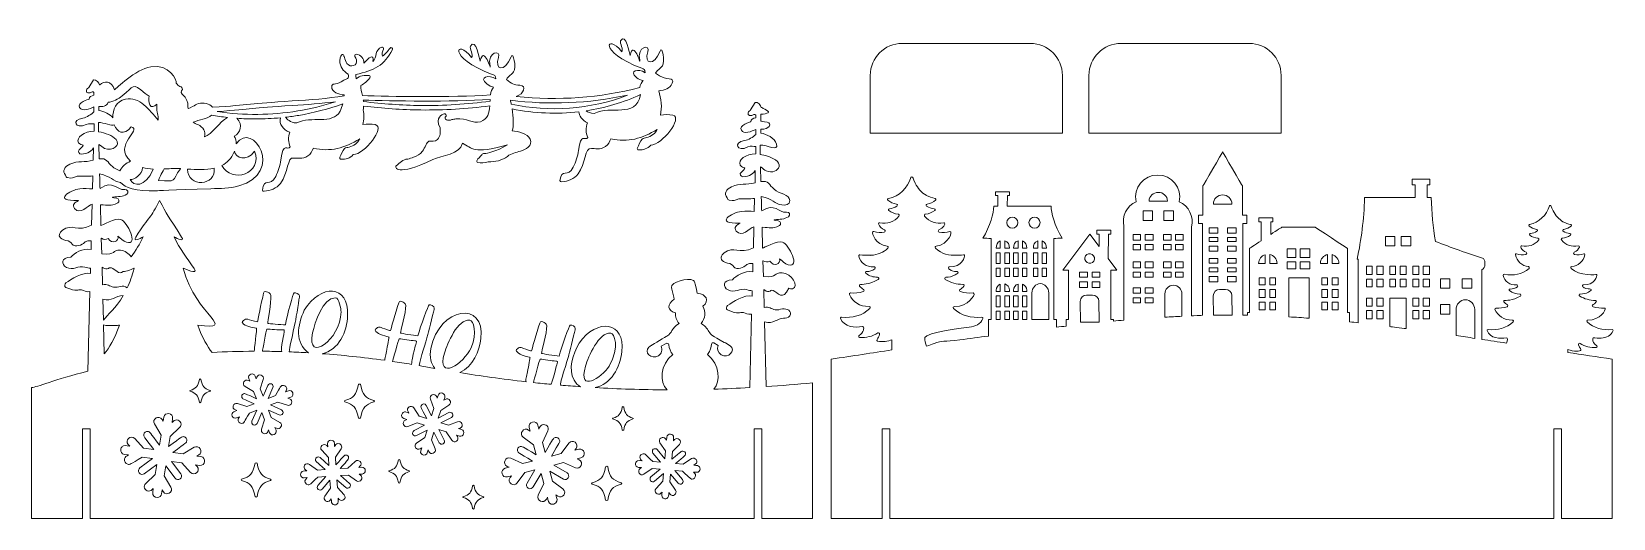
# Model space of a CAD drawing. Header units: inches. Extents: x 624 to 1242, y -178 to 12.
import ezdxf

# ---------------------------------------------------------------- set-up
doc = ezdxf.new("R2010")
doc.units = ezdxf.units.IN
doc.header["$MEASUREMENT"] = 0
doc.layers.add('_U+0421_U+043B_U+043E_U+0439 1', color=7, linetype='Continuous')

# ---------------------------------------------------------------- blocks, each defined once
blk = doc.blocks.new('block 3')
at = {"layer": '_U+0421_U+043B_U+043E_U+0439 1', "color": 1, "lineweight": 5, "true_color": 0xff0000}
blk.add_open_spline([(1026.55, -4.86), (1026.55, -4.86), (1026.55, -27.35), (1026.55, -27.35), (1026.55, -27.35), (951.55, -27.35), (951.55, -27.35), (951.55, -27.35), (951.55, -4.86), (951.55, -4.86), (951.55, 2.05), (957.15, 7.65), (964.05, 7.65), (964.05, 7.65), (1014.04, 7.65), (1014.04, 7.65), (1020.95, 7.65), (1026.55, 2.05), (1026.55, -4.86)], degree=3, knots=[0, 0, 0, 0, 1, 1, 1, 2, 2, 2, 3, 3, 3, 4, 4, 4, 5, 5, 5, 6, 6, 6, 6], dxfattribs=at)
blk = doc.blocks.new('block 2')
at = {"layer": '_U+0421_U+043B_U+043E_U+0439 1'}
blk.add_blockref('block 3', (0, 0), dxfattribs=at)
blk = doc.blocks.new('block 5')
at = {"layer": '_U+0421_U+043B_U+043E_U+0439 1', "color": 1, "lineweight": 5, "true_color": 0xff0000}
blk.add_open_spline([(1111.92, -4.86), (1111.92, -4.86), (1111.92, -27.35), (1111.92, -27.35), (1111.92, -27.35), (1036.92, -27.35), (1036.92, -27.35), (1036.92, -27.35), (1036.92, -4.86), (1036.92, -4.86), (1036.92, 2.05), (1042.52, 7.65), (1049.43, 7.65), (1049.43, 7.65), (1099.41, 7.65), (1099.41, 7.65), (1106.32, 7.65), (1111.92, 2.05), (1111.92, -4.86)], degree=3, knots=[0, 0, 0, 0, 1, 1, 1, 2, 2, 2, 3, 3, 3, 4, 4, 4, 5, 5, 5, 6, 6, 6, 6], dxfattribs=at)
blk = doc.blocks.new('block 4')
at = {"layer": '_U+0421_U+043B_U+043E_U+0439 1'}
blk.add_blockref('block 5', (0, 0), dxfattribs=at)
blk = doc.blocks.new('block 7')
at = {"layer": '_U+0421_U+043B_U+043E_U+0439 1', "color": 1, "lineweight": 5, "true_color": 0xff0000}
for points, knots in [([(910.94, -126.36), (910.94, -126.36), (910.3, -101.09), (910.3, -101.09), (913.83, -102.05), (915.35, -99.67), (917.69, -99.59), (918.64, -99.56), (919.55, -99.71), (920.14, -98.77), (921.33, -96.85), (918.86, -95.73), (917.33, -96.02), (916.32, -96.22), (915.45, -96.51), (914.39, -96.32), (912.94, -96.07), (912.09, -94.89), (910.15, -95.47), (910.15, -95.47), (909.98, -88.49), (909.98, -88.49), (910.67, -88.76), (911.24, -89.4), (912.03, -89.25), (913.02, -89.06), (912.54, -88.5), (913.67, -88.84), (915.57, -89.42), (917.38, -93.23), (919.78, -87.96), (920.17, -88.19), (920.63, -88.28), (921.2, -88.11), (923.93, -87.28), (920.86, -82.13), (917.15, -81.93), (913.74, -81.75), (915.68, -83.83), (909.84, -83.39), (909.84, -83.39), (909.69, -77.3), (909.69, -77.3), (909.73, -77.27), (909.73, -77.27), (909.77, -77.25), (910.62, -77.72), (911.51, -77.87), (912.32, -77.34), (914.05, -79.75), (916.67, -78.42), (916.17, -76.45), (917.35, -77.15), (918.09, -78.46), (919.51, -78.83), (924.57, -80.16), (919.73, -70.84), (917.31, -69.9), (915.36, -69.14), (909.72, -72.39), (909.56, -72.26), (909.56, -72.26), (909.36, -64.15), (909.36, -64.15), (912.71, -64.21), (912.98, -64.95), (916.13, -63.48), (917.13, -63.01), (916.5, -61.7), (915.63, -61.61), (911.86, -61.2), (915.66, -61.13), (917.09, -60.94), (918.08, -60.81), (918.79, -60.56), (919.64, -60.04), (920.67, -59.41), (919.95, -58.04), (918.87, -58.2), (915.72, -58.68), (914.38, -54.26), (909.28, -57.75), (909.25, -57.76), (909.23, -57.76), (909.19, -57.77), (909.19, -57.77), (909.11, -54.52), (909.05, -52.15), (913.38, -52.94), (914.23, -55.02), (917.02, -55.43), (918.41, -55.64), (920.21, -55.49), (920.17, -53.65), (920.13, -51.39), (915.97, -50.99), (914, -49.28), (912.1, -47.62), (911.82, -45.75), (909.06, -46.3), (909.01, -46.26), (908.96, -46.24), (908.9, -46.22), (908.9, -46.22), (908.76, -40.6), (908.76, -40.6), (909.54, -41.04), (910.32, -41.91), (910.9, -42.14), (915.75, -44.1), (920.29, -37.75), (908.64, -35.7), (908.64, -35.7), (908.55, -32.02), (908.55, -32.02), (911.46, -32.02), (915.8, -34.75), (914.96, -31.64), (914.3, -29.22), (911.16, -27.78), (908.8, -27.39), (908.8, -27.39), (908.8, -25.78), (908.8, -25.78), (912.21, -26.31), (913.39, -23.36), (911.35, -23.09), (909.68, -22.89), (909.03, -22.78), (908.8, -22.68), (908.8, -22.68), (908.8, -20.03), (908.8, -20.03), (909.19, -19.97), (914.42, -19.72), (910.37, -18.07), (909.14, -17.57), (909.61, -17.39), (908.94, -17.39), (908.97, -16.66), (907.58, -15.04), (906.7, -15.42), (906.7, -15.42), (904.86, -18.33), (904.86, -18.33), (904.66, -18.59), (903.98, -19.04), (903.9, -19.27), (903.38, -20.84), (905.2, -20.78), (906.13, -20.06), (906.35, -19.88), (906.6, -20.2), (906.85, -20.39), (906.85, -20.39), (906.85, -21.44), (906.85, -21.44), (905.93, -21.56), (904.79, -22.03), (905, -22.93), (904.61, -22.99), (900.25, -24.25), (901.25, -26.25), (902.09, -27.94), (905.33, -26.69), (906.85, -25.93), (906.85, -25.93), (906.85, -27.89), (906.85, -27.89), (905.8, -28.89), (904.04, -30.06), (902.49, -30.3), (898.03, -30.98), (899.43, -34.96), (903.79, -32.78), (905.05, -32.15), (905.93, -32.74), (906.93, -32.61), (906.93, -32.61), (906.87, -35.46), (906.87, -35.46), (903.07, -35.46), (899.62, -37.93), (900.85, -39.94), (901.82, -41.51), (904.22, -39.95), (901.12, -42.69), (900.47, -43.27), (900.98, -44.42), (901.83, -44.4), (904.43, -44.36), (906.18, -42.97), (906.7, -41.93), (906.7, -41.93), (906.58, -46.81), (906.58, -46.81), (903.06, -47.73), (900.78, -46.83), (897.44, -48.34), (895.52, -49.21), (894.18, -51.05), (895.74, -52.6), (895.74, -53.08), (896.1, -53.51), (896.47, -53.57), (898.51, -53.9), (898.42, -53.77), (900.25, -52.98), (901.75, -52.95), (904.87, -53.21), (906.42, -52.84), (906.42, -52.84), (906.29, -57.96), (906.29, -57.96), (904.64, -57.91), (903.02, -57.69), (901.32, -57.92), (897.54, -58.41), (890.27, -62.76), (900.77, -62.53), (899.43, -63.33), (898.06, -64.18), (899.24, -65.64), (901.41, -68.3), (904.4, -64.47), (906.14, -63.92), (906.14, -63.92), (905.94, -72.14), (905.94, -72.14), (900.3, -74.98), (898.29, -71.26), (894.59, -74.1), (893.25, -75.13), (892.68, -76.49), (894.28, -77.51), (895.27, -78.15), (896.53, -78.07), (897.45, -78.65), (898.35, -79.22), (898.15, -79.93), (899.46, -80.18), (900.45, -80.37), (901.32, -80.06), (902.18, -79.57), (903.82, -78.64), (903.47, -78.09), (905.77, -78.28), (905.77, -78.28), (905.69, -81.58), (905.69, -81.58), (902.54, -80.9), (898.96, -83.23), (897.76, -84.62), (893.99, -84.74), (893.87, -87.43), (896.11, -88.62), (898.63, -89.94), (900.8, -87.84), (903.31, -88.49), (904.05, -88.68), (904.8, -88.89), (905.51, -88.93), (905.51, -88.93), (905.45, -90.98), (905.45, -90.98), (902.48, -90.3), (897.68, -93.37), (895.91, -94.69), (895.38, -95.08), (895.14, -96.09), (895.91, -96.42), (900.32, -98.37), (900.37, -97.12), (902.03, -97.4), (903.03, -97.57), (903.67, -98.42), (905.27, -98.02), (905.27, -98.02), (904.55, -126.75), (904.55, -126.75), (899.75, -127.02), (895.06, -127.21), (890.48, -127.35), (893.22, -124.42), (892.89, -117.68), (888.05, -113.84), (889.26, -112.16), (889.43, -110.87), (889.56, -109.76), (889.61, -109.33), (890.09, -109.09), (890.46, -109.31), (890.46, -109.31), (892.19, -110.32), (892.19, -110.32), (891.68, -111.61), (892.14, -113.12), (893.35, -113.9), (896.1, -115.66), (899.37, -112.14), (896.9, -110.41), (896.11, -109.85), (895.28, -109.3), (894.52, -109.08), (889.86, -106.35), (889.37, -106.27), (888.61, -104.88), (887.89, -103.56), (886.82, -102.45), (885.52, -101.68), (887.23, -99.81), (887.49, -97.11), (886.27, -94.96), (888.88, -92.66), (887.71, -90.37), (884.06, -89.92), (882.95, -85.28), (883.11, -85.32), (882.6, -84.96), (880.46, -83.48), (873.61, -85.62), (873.99, -87.63), (873.96, -87.63), (875.04, -92.13), (875.05, -92.16), (872.15, -94.22), (872.33, -96.65), (875.49, -97.51), (875.41, -99.12), (875.98, -100.58), (876.98, -101.69), (873.73, -103.62), (874.37, -105.42), (872.19, -106.69), (872.22, -106.68), (866.49, -110.02), (866.5, -110.04), (866.06, -110.3), (865.62, -110.59), (865.19, -110.96), (862.99, -112.81), (866.21, -116.02), (868.86, -114.32), (870.11, -113.51), (870.54, -111.93), (869.95, -110.61), (869.95, -110.61), (871.89, -109.48), (871.89, -109.48), (872.33, -109.22), (872.86, -109.5), (872.93, -110), (873.11, -111.42), (873.66, -112.73), (874.46, -113.84), (869.53, -117.75), (869.24, -124.7), (872.27, -127.6), (862.35, -127.57), (852.99, -127.26), (844.17, -126.74), (850.3, -125.52), (854.06, -118.82), (854.55, -112.66), (856.2, -101.02), (844.87, -99.36), (837.9, -109.38), (835.39, -113.74), (833.58, -119.52), (836, -123.89), (836.61, -125), (837.48, -125.82), (838.5, -126.38), (835.86, -126.2), (833.27, -126), (830.73, -125.78), (830.84, -125.11), (830.18, -126.13), (832.69, -118.16), (833.17, -116.57), (833.74, -114.65), (833.96, -113.89), (834.54, -111.89), (836.43, -104.09), (836.46, -103.71), (836.47, -103.02), (835.05, -102.02), (834.48, -102.32), (834.06, -102.51), (831.07, -110.56), (830.09, -114.48), (828.33, -114.34), (823.65, -113.5), (823.42, -113.41), (823.31, -113.36), (823.28, -113.21), (823.34, -112.9), (823.78, -110.77), (825.94, -102.96), (825.13, -101.97), (824.67, -101.47), (823.9, -101.02), (823.32, -100.97), (822.82, -100.93), (822.82, -100.93), (822.58, -101.53), (821.34, -105.24), (819.38, -112.31), (819.37, -112.43), (819.28, -112.5), (817.36, -111.89), (816.28, -111.42), (815.31, -111.03), (815.12, -110.98), (814.69, -111.06), (814.18, -111.17), (813.43, -111.85), (813.4, -112.19), (813.33, -113.12), (816.17, -114.39), (817.95, -114.71), (818.37, -114.79), (818.75, -114.89), (818.78, -114.93), (818.81, -115.05), (818.24, -118.4), (817.76, -120.6), (817.11, -123.6), (817.07, -124.06), (817.22, -124.45), (807.86, -123.4), (799.26, -122.17), (791.38, -120.89), (796.55, -118.51), (799.14, -112.34), (799.52, -107.55), (801.62, -92.73), (783.33, -95.11), (780.1, -111.46), (779.48, -114.86), (780.18, -117.48), (781.63, -119.24), (779.31, -118.83), (778.5, -118.67), (775.46, -118.15), (776.07, -115.08), (777.95, -109.37), (778.92, -105.96), (779.51, -103.96), (781.4, -96.16), (781.43, -95.77), (781.44, -95.08), (780.01, -94.08), (779.45, -94.38), (779.02, -94.57), (776.02, -102.66), (775.06, -106.54), (773.3, -106.4), (768.62, -105.56), (768.38, -105.47), (768.27, -105.42), (768.25, -105.27), (768.31, -104.96), (768.75, -102.84), (770.91, -95.02), (770.1, -94.03), (769.64, -93.53), (768.86, -93.08), (768.29, -93.04), (767.79, -93), (767.79, -93), (767.55, -93.6), (766.31, -97.28), (764.34, -104.37), (764.33, -104.5), (764.25, -104.57), (762.33, -103.95), (761.25, -103.48), (760.27, -103.09), (760.09, -103.04), (759.65, -103.12), (759.14, -103.24), (758.4, -103.91), (758.37, -104.26), (758.34, -104.64), (758.73, -105.06), (759.69, -105.6), (760.73, -106.18), (761.78, -106.57), (762.92, -106.78), (763.34, -106.85), (763.71, -106.96), (763.75, -107), (763.78, -107.11), (763.2, -110.47), (762.72, -112.67), (762.3, -114.64), (762.12, -115.58), (762.11, -116.09), (753.55, -114.91), (745.4, -114.06), (737.65, -113.49), (744.03, -112.18), (747.56, -104.91), (747.56, -98.48), (748.29, -86.74), (736.86, -85.97), (730.7, -96.51), (727.92, -102.37), (727.01, -109.34), (732.29, -113.14), (729.75, -112.99), (727.26, -112.87), (724.81, -112.77), (724.86, -111.14), (726.25, -105.69), (727.13, -101.32), (727.55, -99.28), (728.82, -91.36), (728.82, -90.97), (728.78, -90.28), (727.28, -89.39), (726.74, -89.74), (726.32, -89.97), (723.97, -98.27), (723.32, -102.21), (721.56, -102.21), (716.82, -101.74), (716.58, -101.67), (716.47, -101.63), (716.43, -101.48), (716.47, -101.17), (716.74, -99.01), (718.28, -91.05), (717.39, -90.13), (716.89, -89.66), (716.08, -89.28), (715.5, -89.28), (715, -89.28), (715, -89.28), (714.81, -89.89), (713.87, -93.67), (712.47, -100.89), (712.47, -101.01), (712.39, -101.09), (710.43, -100.63), (709.31, -100.25), (708.31, -99.94), (708.12, -99.9), (707.69, -100.01), (707.19, -100.17), (706.5, -100.9), (706.5, -101.25), (706.5, -102.22), (709.59, -103.24), (711.23, -103.4), (711.66, -103.44), (712.04, -103.52), (712.08, -103.55), (712.17, -103.84), (711.16, -111.93), (711.16, -112.54), (705.38, -112.56), (699.89, -112.74), (694.69, -113.03), (692.86, -110.65), (690.91, -107.4), (689.15, -102.37), (705.03, -104.16), (688.59, -99.32), (683.38, -80.07), (683.75, -80.16), (689.52, -83.07), (687.67, -80.25), (685.08, -76.31), (682.02, -72.43), (679.89, -67.91), (681.14, -68.61), (684.04, -69.92), (682.81, -67.99), (677.41, -59.51), (677.06, -59.28), (674.18, -53.69), (670.59, -61.04), (670.59, -59.16), (664.9, -67.99), (663.66, -69.92), (666.57, -68.61), (667.81, -67.91), (666.51, -70.69), (664.85, -73.22), (663.16, -75.68), (662.23, -74.37), (660.64, -73.21), (658.91, -73.11), (655.5, -72.93), (657.45, -75.01), (651.61, -74.57), (651.61, -74.57), (651.46, -68.48), (651.46, -68.48), (651.49, -68.46), (651.5, -68.45), (651.54, -68.43), (652.38, -68.9), (653.27, -69.05), (654.09, -68.52), (655.82, -70.93), (658.44, -69.6), (657.93, -67.63), (659.11, -68.33), (659.86, -69.64), (661.28, -70.01), (666.34, -71.34), (661.49, -62.02), (659.08, -61.08), (657.13, -60.32), (651.48, -63.57), (651.33, -63.44), (651.33, -63.44), (651.12, -55.33), (651.12, -55.33), (654.48, -55.39), (654.75, -56.13), (657.9, -54.66), (658.9, -54.19), (658.27, -52.88), (657.39, -52.79), (653.63, -52.38), (657.43, -52.31), (658.86, -52.12), (659.84, -51.99), (660.56, -51.74), (661.41, -51.22), (662.44, -50.59), (661.72, -49.22), (660.64, -49.38), (657.49, -49.86), (656.15, -45.44), (651.05, -48.94), (651.02, -48.94), (650.99, -48.94), (650.96, -48.95), (650.96, -48.95), (650.88, -45.7), (650.82, -43.33), (655.25, -44.14), (655.99, -46.28), (658.99, -46.64), (660.64, -48.66), (664.81, -50.15), (673.1, -49.88), (673.1, -49.88), (678.77, -49.6), (694.25, -49.1), (697.87, -48.98), (701.59, -49.02), (705.09, -48.02), (723.12, -42.88), (710.79, -22.13), (704.05, -31.52), (704.09, -30.46), (703.9, -29.45), (703.38, -28.59), (705.59, -27.25), (706.96, -24.2), (704.34, -21.57), (706.81, -21.75), (709.29, -21.84), (711.76, -21.84), (714.97, -21.84), (718.17, -21.68), (721.37, -21.37), (720.74, -23.89), (722.54, -26.06), (724.91, -26.94), (724.96, -26.96), (725, -26.98), (725.04, -27), (724.35, -28.96), (724.32, -31.06), (725.23, -32.72), (724.1, -34.42), (722.47, -30.49), (721.55, -37.84), (721.27, -40.1), (720.51, -42.28), (719.53, -44.33), (717.43, -48.68), (715, -44.51), (714.34, -49.59), (714.3, -49.97), (714.72, -50.15), (715.01, -50.1), (717.53, -49.75), (719.81, -49.08), (721.42, -46.99), (724.46, -43.07), (723.94, -36.45), (726.59, -37.12), (727.76, -36.94), (730.03, -37.72), (732.12, -36.3), (733.21, -35.57), (733.67, -34.41), (734.22, -33.28), (740.89, -34.79), (746.39, -33.22), (752.33, -29.6), (751.66, -31.21), (749.87, -32.38), (748.18, -32.84), (747.58, -33), (746.91, -32.98), (746.43, -33.4), (745.61, -34.14), (745.08, -35.86), (744.58, -36.82), (744.4, -37.18), (744.63, -37.6), (745.04, -37.61), (746.86, -37.67), (748.61, -37.22), (749.78, -35.75), (754.17, -35.69), (762.51, -25.04), (758.38, -24.07), (756.88, -23.71), (755.17, -23.79), (753.53, -24.01), (754.02, -22.16), (753.98, -20.26), (753.7, -18.33), (753.78, -17.79), (753.81, -17.29), (753.83, -16.81), (761.23, -17.75), (768.7, -18.27), (776.14, -18.34), (785.11, -18.44), (794.17, -17.89), (803.08, -16.73), (802.91, -19.44), (802.35, -21.98), (799.39, -22.91), (796.29, -23.87), (794.37, -21.28), (789.77, -21.8), (789.28, -21.86), (788.76, -22.05), (788.28, -22.09), (786.81, -22.68), (784.9, -22.08), (786, -20.7), (786.3, -20.26), (785.81, -19.69), (785.33, -19.82), (784.41, -20.08), (781.68, -21.1), (783.66, -25.35), (783.84, -26.89), (783.83, -28.65), (782.66, -29.82), (781.58, -30.91), (780.5, -30.22), (779.33, -30.57), (778.36, -30.87), (777.9, -33.06), (776.77, -34.47), (775.77, -35.7), (774.75, -36.25), (773.32, -36.78), (772.61, -37.05), (771.76, -37.44), (771.05, -37.49), (769.15, -37.63), (768.01, -38.95), (766.53, -40.15), (765.97, -40.61), (766.57, -44.61), (780.84, -37.66), (784.18, -36.03), (791.55, -35.75), (792.41, -31.33), (796.42, -33.25), (796.31, -35.79), (809.96, -31.96), (805.48, -34.57), (802.21, -35.28), (800.89, -35.32), (800.51, -35.34), (800.14, -35.53), (799.92, -35.84), (799.37, -36.6), (798.37, -37.41), (798.15, -37.89), (797.81, -38.24), (797.98, -38.72), (798.35, -38.81), (799.72, -39.14), (801.11, -39.07), (802.41, -38.62), (805.08, -38.6), (808.04, -38.08), (810.02, -36.44), (811.43, -35.27), (813.33, -34.95), (815.06, -34.42), (817.03, -33.81), (819.97, -32.32), (818.83, -29.72), (817.83, -27.47), (814.09, -26.81), (811.85, -26.42), (812.52, -24.69), (812.21, -21.01), (811.75, -17.94), (820.45, -19.67), (829.26, -20.04), (837.82, -19.06), (838, -20.48), (839.07, -22.42), (841.16, -23.32), (840.47, -25.27), (840.45, -27.38), (841.36, -29.03), (840.22, -30.73), (838.59, -26.81), (837.67, -34.15), (837.39, -36.41), (836.63, -38.59), (835.65, -40.64), (833.56, -45), (831.12, -40.83), (830.46, -45.91), (830.42, -46.29), (830.84, -46.46), (831.13, -46.42), (833.65, -46.06), (835.93, -45.39), (837.54, -43.31), (840.58, -39.38), (840.06, -32.77), (842.71, -33.43), (843.88, -33.26), (846.15, -34.03), (848.24, -32.62), (849.33, -31.88), (849.79, -30.73), (850.35, -29.59), (857.01, -31.11), (862.51, -29.53), (868.45, -25.91), (867.79, -27.52), (866, -28.69), (864.3, -29.15), (863.7, -29.32), (863.03, -29.29), (862.55, -29.72), (861.73, -30.45), (861.2, -32.18), (860.71, -33.13), (860.52, -33.49), (860.75, -33.92), (861.16, -33.93), (862.99, -33.99), (864.73, -33.53), (865.9, -32.06), (870.29, -32.01), (878.63, -21.35), (874.5, -20.38), (873, -20.03), (871.29, -20.11), (869.65, -20.33), (870.46, -17.26), (869.84, -14.05), (869.06, -10.82), (871.25, -10.69), (873.52, -10.03), (874.28, -7.87), (875.22, -5.22), (872.24, -7.35), (867.73, -4.01), (868.59, -2.44), (869.74, -2.2), (870.46, -1.14), (871.64, 0.62), (870.35, 6.94), (869.51, 4.65), (867.24, -1.44), (862.95, -0.45), (864.81, 4.41), (865.88, 7.26), (860.35, 6.81), (861.58, 1.09), (862.11, -1.41), (859.18, 9.48), (857.81, 2.96), (857.61, 3.32), (856.11, 12.25), (854.12, 8.64), (853.68, 7.85), (855.43, 5.06), (854.56, 4.37), (848.8, 11.88), (844.84, 4.51), (862.37, -2.05), (863.04, -2.3), (863.8, -2.38), (863.72, -3.79), (861.31, -2), (856.83, -2.92), (860.48, -5.77), (861.2, -6.34), (862.05, -6.65), (862.92, -6.88), (862.34, -7.45), (861.76, -8.42), (861.59, -9.61), (846.12, -13.57), (829.89, -14.83), (813.4, -13.06), (816.41, -12.07), (817.6, -8.79), (814.83, -8.71), (812.48, -8.64), (811.63, -8.02), (809.54, -6.48), (810.43, -4.86), (811.62, -4.6), (812.36, -3.51), (813.58, -1.7), (812.25, 4.81), (811.38, 2.45), (809.04, -3.82), (804.62, -2.8), (806.53, 2.21), (807.64, 5.15), (801.94, 4.68), (803.2, -1.21), (803.76, -3.79), (800.74, 7.43), (799.32, 0.72), (799.12, 1.09), (797.57, 10.29), (795.51, 6.57), (795.06, 5.75), (796.87, 2.88), (795.98, 2.17), (790.04, 9.91), (785.95, 2.31), (804.03, -4.45), (804.71, -4.71), (805.49, -4.79), (805.42, -6.24), (802.93, -4.4), (798.31, -5.35), (802.07, -8.29), (802.82, -8.87), (803.69, -9.19), (804.59, -9.43), (803.84, -10.16), (803.51, -11.23), (803.34, -12.44), (787.94, -13.55), (764.08, -13.04), (753.37, -12.72), (753.05, -11.32), (752.7, -10.11), (752.79, -8.77), (754.14, -8.03), (755.32, -7.04), (756.3, -5.82), (756.52, -5.54), (756.5, -5.01), (756.06, -4.93), (754.18, -4.59), (752.38, -5.03), (750.89, -6.18), (750.86, -5.64), (750.83, -5.09), (750.82, -4.54), (757.71, -2.82), (762.04, -1.05), (765.06, 5.28), (765.36, 5.91), (764.54, 6.36), (764.15, 5.81), (763.26, 4.61), (762.26, 3.55), (761.16, 2.62), (761.01, 3.57), (761.12, 4.5), (761.54, 5.41), (761.72, 5.81), (761.42, 6.31), (760.94, 6.18), (758.14, 5.41), (759.17, 2.08), (757.39, 0.57), (758.04, 3.72), (755.78, 2.2), (753.98, -0.09), (753.89, 1.69), (752.97, 3.32), (750.87, 3.39), (750.45, 3.4), (750.23, 2.93), (750.41, 2.59), (750.83, 1.8), (751.44, 0.67), (750.93, -0.24), (750.5, -1.01), (749.43, -1.3), (748.63, -1.05), (746.37, -0.37), (746.58, 2.41), (746.18, 2.73), (746.24, 3.44), (744.82, 4.2), (744.59, 0.91), (744.43, -1.36), (745.86, -3.17), (747.87, -4.41), (748.03, -6.12), (748.51, -5.4), (745.03, -7.38), (742.87, -8.6), (741.37, -7.75), (741.37, -9.17), (741.37, -11.4), (744.1, -12.3), (746.3, -12.48), (746.3, -12.58), (746.29, -12.68), (746.28, -12.78), (739.74, -13.93), (733.02, -14.36), (725.92, -14.81), (708.89, -15.89), (710.06, -16.35), (694.8, -17.28), (693.87, -15.73), (691.12, -15.33), (689.44, -15.81), (688.54, -16.07), (687.93, -16.62), (687.11, -17.04), (683.67, -18.81), (686.61, -17.04), (684.16, -13.35), (683.73, -12.71), (681.99, -11.72), (682.81, -10.88), (683.5, -10.18), (682.94, -9.21), (682.08, -9.11), (681.61, -9.05), (681.17, -8.46), (680.73, -7.88), (681.06, -6.66), (678.02, -0.33), (670.78, -1.47), (664.76, -2.44), (657.26, -10.08), (656.56, -10.46), (655.34, -6.69), (652.49, -6.92), (650.88, -8.58), (650.83, -8.57), (650.78, -8.57), (650.71, -8.57), (650.73, -7.84), (649.34, -6.22), (648.47, -6.6), (648.47, -6.6), (646.63, -9.51), (646.63, -9.51), (646.43, -9.77), (645.74, -10.22), (645.66, -10.45), (645.14, -12.02), (646.97, -11.96), (647.9, -11.24), (648.12, -11.06), (648.36, -11.38), (648.61, -11.57), (648.61, -11.57), (648.61, -12.62), (648.61, -12.62), (647.7, -12.74), (646.56, -13.21), (646.77, -14.12), (646.37, -14.17), (642.02, -15.43), (643.02, -17.43), (643.86, -19.12), (647.1, -17.87), (648.61, -17.11), (648.61, -17.11), (648.61, -19.07), (648.61, -19.07), (647.56, -20.07), (645.81, -21.24), (644.25, -21.48), (639.79, -22.16), (641.2, -26.14), (645.56, -23.96), (646.81, -23.33), (647.7, -23.92), (648.7, -23.79), (648.7, -23.79), (648.63, -26.64), (648.63, -26.64), (644.83, -26.64), (641.38, -29.11), (642.62, -31.12), (643.58, -32.69), (645.99, -31.13), (642.88, -33.87), (642.23, -34.45), (642.75, -35.6), (643.59, -35.58), (646.2, -35.54), (647.95, -34.15), (648.47, -33.11), (648.47, -33.11), (648.34, -37.99), (648.34, -37.99), (644.83, -38.91), (642.54, -38.01), (639.2, -39.52), (637.29, -40.39), (635.95, -42.23), (637.5, -43.78), (637.5, -44.26), (637.87, -44.69), (638.24, -44.75), (640.27, -45.08), (640.19, -44.95), (642.02, -44.16), (643.52, -44.14), (646.64, -44.39), (648.19, -44.02), (648.19, -44.02), (648.06, -49.14), (648.06, -49.14), (646.41, -49.09), (644.79, -48.88), (643.08, -49.1), (639.3, -49.59), (632.04, -53.94), (642.54, -53.71), (641.2, -54.51), (639.83, -55.36), (641.01, -56.82), (643.17, -59.48), (646.16, -55.65), (647.91, -55.1), (647.91, -55.1), (647.7, -63.32), (647.7, -63.32), (642.07, -66.16), (640.06, -62.44), (636.35, -65.28), (635.02, -66.31), (634.44, -67.67), (636.04, -68.69), (637.04, -69.33), (638.3, -69.25), (639.22, -69.83), (640.12, -70.4), (639.91, -71.11), (641.23, -71.36), (642.21, -71.56), (643.08, -71.24), (643.95, -70.75), (645.59, -69.82), (645.24, -69.27), (647.54, -69.46), (647.54, -69.46), (647.46, -72.76), (647.46, -72.76), (644.31, -72.08), (640.72, -74.41), (639.53, -75.8), (635.76, -75.92), (635.63, -78.61), (637.88, -79.8), (640.39, -81.13), (642.56, -79.02), (645.07, -79.67), (645.82, -79.86), (646.56, -80.07), (647.27, -80.11), (647.27, -80.11), (647.22, -82.16), (647.22, -82.16), (644.25, -81.48), (639.44, -84.55), (637.68, -85.87), (637.15, -86.26), (636.91, -87.27), (637.68, -87.6), (642.09, -89.55), (642.14, -88.3), (643.79, -88.58), (644.8, -88.75), (645.43, -89.6), (647.04, -89.2), (647.04, -89.2), (646.25, -120.3), (646.25, -120.3), (633.39, -123.59), (626.1, -126.67), (624.28, -126.67), (624.28, -129.48), (624.28, -177.8), (624.28, -177.8), (624.28, -177.8), (644.09, -177.8), (644.09, -177.8), (644.09, -177.8), (644.09, -142.8), (644.09, -142.8), (644.09, -142.8), (647.09, -142.8), (647.09, -142.8), (647.09, -142.8), (647.09, -177.8), (647.09, -177.8), (647.09, -177.8), (906.26, -177.8), (906.26, -177.8), (906.26, -177.8), (906.26, -142.8), (906.26, -142.8), (906.26, -142.8), (909.26, -142.8), (909.26, -142.8), (909.26, -142.8), (909.26, -177.8), (909.26, -177.8), (909.26, -177.8), (929.08, -177.8), (929.08, -177.8), (929.08, -177.8), (929.08, -124.88), (929.08, -124.88), (922.87, -125.48), (916.83, -125.97), (910.94, -126.36)], [0, 0, 0, 0, 1, 1, 1, 2, 2, 2, 3, 3, 3, 4, 4, 4, 5, 5, 5, 6, 6, 6, 7, 7, 7, 8, 8, 8, 9, 9, 9, 10, 10, 10, 11, 11, 11, 12, 12, 12, 13, 13, 13, 14, 14, 14, 15, 15, 15, 16, 16, 16, 17, 17, 17, 18, 18, 18, 19, 19, 19, 20, 20, 20, 21, 21, 21, 22, 22, 22, 23, 23, 23, 24, 24, 24, 25, 25, 25, 26, 26, 26, 27, 27, 27, 28, 28, 28, 29, 29, 29, 30, 30, 30, 31, 31, 31, 32, 32, 32, 33, 33, 33, 34, 34, 34, 35, 35, 35, 36, 36, 36, 37, 37, 37, 38, 38, 38, 39, 39, 39, 40, 40, 40, 41, 41, 41, 42, 42, 42, 43, 43, 43, 44, 44, 44, 45, 45, 45, 46, 46, 46, 47, 47, 47, 48, 48, 48, 49, 49, 49, 50, 50, 50, 51, 51, 51, 52, 52, 52, 53, 53, 53, 54, 54, 54, 55, 55, 55, 56, 56, 56, 57, 57, 57, 58, 58, 58, 59, 59, 59, 60, 60, 60, 61, 61, 61, 62, 62, 62, 63, 63, 63, 64, 64, 64, 65, 65, 65, 66, 66, 66, 67, 67, 67, 68, 68, 68, 69, 69, 69, 70, 70, 70, 71, 71, 71, 72, 72, 72, 73, 73, 73, 74, 74, 74, 75, 75, 75, 76, 76, 76, 77, 77, 77, 78, 78, 78, 79, 79, 79, 80, 80, 80, 81, 81, 81, 82, 82, 82, 83, 83, 83, 84, 84, 84, 85, 85, 85, 86, 86, 86, 87, 87, 87, 88, 88, 88, 89, 89, 89, 90, 90, 90, 91, 91, 91, 92, 92, 92, 93, 93, 93, 94, 94, 94, 95, 95, 95, 96, 96, 96, 97, 97, 97, 98, 98, 98, 99, 99, 99, 100, 100, 100, 101, 101, 101, 102, 102, 102, 103, 103, 103, 104, 104, 104, 105, 105, 105, 106, 106, 106, 107, 107, 107, 108, 108, 108, 109, 109, 109, 110, 110, 110, 111, 111, 111, 112, 112, 112, 113, 113, 113, 114, 114, 114, 115, 115, 115, 116, 116, 116, 117, 117, 117, 118, 118, 118, 119, 119, 119, 120, 120, 120, 121, 121, 121, 122, 122, 122, 123, 123, 123, 124, 124, 124, 125, 125, 125, 126, 126, 126, 127, 127, 127, 128, 128, 128, 129, 129, 129, 130, 130, 130, 131, 131, 131, 132, 132, 132, 133, 133, 133, 134, 134, 134, 135, 135, 135, 136, 136, 136, 137, 137, 137, 138, 138, 138, 139, 139, 139, 140, 140, 140, 141, 141, 141, 142, 142, 142, 143, 143, 143, 144, 144, 144, 145, 145, 145, 146, 146, 146, 147, 147, 147, 148, 148, 148, 149, 149, 149, 150, 150, 150, 151, 151, 151, 152, 152, 152, 153, 153, 153, 154, 154, 154, 155, 155, 155, 156, 156, 156, 157, 157, 157, 158, 158, 158, 159, 159, 159, 160, 160, 160, 161, 161, 161, 162, 162, 162, 163, 163, 163, 164, 164, 164, 165, 165, 165, 166, 166, 166, 167, 167, 167, 168, 168, 168, 169, 169, 169, 170, 170, 170, 171, 171, 171, 172, 172, 172, 173, 173, 173, 174, 174, 174, 175, 175, 175, 176, 176, 176, 177, 177, 177, 178, 178, 178, 179, 179, 179, 180, 180, 180, 181, 181, 181, 182, 182, 182, 183, 183, 183, 184, 184, 184, 185, 185, 185, 186, 186, 186, 187, 187, 187, 188, 188, 188, 189, 189, 189, 190, 190, 190, 191, 191, 191, 192, 192, 192, 193, 193, 193, 194, 194, 194, 195, 195, 195, 196, 196, 196, 197, 197, 197, 198, 198, 198, 199, 199, 199, 200, 200, 200, 201, 201, 201, 202, 202, 202, 203, 203, 203, 204, 204, 204, 205, 205, 205, 206, 206, 206, 207, 207, 207, 208, 208, 208, 209, 209, 209, 210, 210, 210, 211, 211, 211, 212, 212, 212, 213, 213, 213, 214, 214, 214, 215, 215, 215, 216, 216, 216, 217, 217, 217, 218, 218, 218, 219, 219, 219, 220, 220, 220, 221, 221, 221, 222, 222, 222, 223, 223, 223, 224, 224, 224, 225, 225, 225, 226, 226, 226, 227, 227, 227, 228, 228, 228, 229, 229, 229, 230, 230, 230, 231, 231, 231, 232, 232, 232, 233, 233, 233, 234, 234, 234, 235, 235, 235, 236, 236, 236, 237, 237, 237, 238, 238, 238, 239, 239, 239, 240, 240, 240, 241, 241, 241, 242, 242, 242, 243, 243, 243, 244, 244, 244, 245, 245, 245, 246, 246, 246, 247, 247, 247, 248, 248, 248, 249, 249, 249, 250, 250, 250, 251, 251, 251, 252, 252, 252, 253, 253, 253, 254, 254, 254, 255, 255, 255, 256, 256, 256, 257, 257, 257, 258, 258, 258, 259, 259, 259, 260, 260, 260, 261, 261, 261, 262, 262, 262, 263, 263, 263, 264, 264, 264, 265, 265, 265, 266, 266, 266, 267, 267, 267, 268, 268, 268, 269, 269, 269, 270, 270, 270, 271, 271, 271, 272, 272, 272, 273, 273, 273, 274, 274, 274, 275, 275, 275, 276, 276, 276, 277, 277, 277, 278, 278, 278, 279, 279, 279, 280, 280, 280, 281, 281, 281, 282, 282, 282, 283, 283, 283, 284, 284, 284, 285, 285, 285, 286, 286, 286, 287, 287, 287, 288, 288, 288, 289, 289, 289, 290, 290, 290, 291, 291, 291, 292, 292, 292, 293, 293, 293, 294, 294, 294, 295, 295, 295, 296, 296, 296, 297, 297, 297, 298, 298, 298, 299, 299, 299, 300, 300, 300, 301, 301, 301, 302, 302, 302, 303, 303, 303, 304, 304, 304, 305, 305, 305, 306, 306, 306, 307, 307, 307, 308, 308, 308, 309, 309, 309, 310, 310, 310, 311, 311, 311, 312, 312, 312, 313, 313, 313, 314, 314, 314, 315, 315, 315, 316, 316, 316, 317, 317, 317, 318, 318, 318, 319, 319, 319, 320, 320, 320, 321, 321, 321, 322, 322, 322, 323, 323, 323, 324, 324, 324, 325, 325, 325, 326, 326, 326, 327, 327, 327, 328, 328, 328, 329, 329, 329, 330, 330, 330, 331, 331, 331, 332, 332, 332, 333, 333, 333, 334, 334, 334, 335, 335, 335, 336, 336, 336, 337, 337, 337, 338, 338, 338, 339, 339, 339, 340, 340, 340, 341, 341, 341, 342, 342, 342, 343, 343, 343, 344, 344, 344, 345, 345, 345, 346, 346, 346, 347, 347, 347, 348, 348, 348, 349, 349, 349, 350, 350, 350, 351, 351, 351, 352, 352, 352, 353, 353, 353, 354, 354, 354, 355, 355, 355, 356, 356, 356, 357, 357, 357, 358, 358, 358, 359, 359, 359, 360, 360, 360, 361, 361, 361, 362, 362, 362, 363, 363, 363, 364, 364, 364, 365, 365, 365, 366, 366, 366, 367, 367, 367, 368, 368, 368, 369, 369, 369, 370, 370, 370, 371, 371, 371, 372, 372, 372, 373, 373, 373, 374, 374, 374, 375, 375, 375, 376, 376, 376, 377, 377, 377, 378, 378, 378, 379, 379, 379, 380, 380, 380, 381, 381, 381, 382, 382, 382, 383, 383, 383, 384, 384, 384, 385, 385, 385, 386, 386, 386, 387, 387, 387, 388, 388, 388, 389, 389, 389, 390, 390, 390, 391, 391, 391, 392, 392, 392, 393, 393, 393, 394, 394, 394, 395, 395, 395, 396, 396, 396, 397, 397, 397, 398, 398, 398, 399, 399, 399, 400, 400, 400, 401, 401, 401, 402, 402, 402, 403, 403, 403, 404, 404, 404, 405, 405, 405, 406, 406, 406, 407, 407, 407, 408, 408, 408, 409, 409, 409, 410, 410, 410, 411, 411, 411, 412, 412, 412, 413, 413, 413, 414, 414, 414, 415, 415, 415, 416, 416, 416, 417, 417, 417, 417]), ([(650.56, -16.96), (652.75, -17.3), (654.02, -16.21), (654.11, -15.31), (656.05, -15.25), (658.09, -14.03), (659.6, -12.86), (664.5, -9.06), (663.12, -7.4), (668.6, -11.86), (669.15, -12.3), (669.59, -12.7), (670.13, -12.89), (669.95, -14.03), (670.04, -15.21), (670.46, -16.35), (670.93, -17.65), (672.23, -16.91), (673.18, -16.12), (672.84, -19.98), (673.94, -19.97), (673.6, -22.27), (670.22, -18.52), (666.46, -12.9), (660.86, -14.09), (657.21, -14.86), (655.84, -18.24), (655.97, -21.35), (654.9, -19.99), (652.56, -18.9), (650.56, -18.57), (650.56, -18.57), (650.56, -16.96), (650.56, -16.96)], [0, 0, 0, 0, 1, 1, 1, 2, 2, 2, 3, 3, 3, 4, 4, 4, 5, 5, 5, 6, 6, 6, 7, 7, 7, 8, 8, 8, 9, 9, 9, 10, 10, 10, 11, 11, 11, 11]), ([(861.92, -12.32), (861.92, -12.33), (861.93, -12.34), (861.93, -12.35), (859.79, -21.9), (850.4, -16.33), (843.86, -19.71), (842.29, -19.69), (841.35, -19.2), (840.69, -18.67), (848.03, -17.56), (855.11, -15.43), (861.92, -12.32)], [0, 0, 0, 0, 1, 1, 1, 2, 2, 2, 3, 3, 3, 4, 4, 4, 4]), ([(726.04, -16.57), (731.84, -16.2), (737.39, -15.85), (742.83, -15.1), (738.04, -16.67), (733.13, -17.88), (728.2, -18.71), (717.8, -20.45), (707.22, -20.52), (696.65, -18.94), (711.47, -17.97), (708.92, -17.66), (726.04, -16.57)], [0, 0, 0, 0, 1, 1, 1, 2, 2, 2, 3, 3, 3, 4, 4, 4, 4]), ([(744.73, -18.86), (741.44, -24.36), (733.49, -20.42), (727.74, -23.4), (724.86, -23.36), (724.1, -21.76), (723.3, -21.18), (723.31, -21.18), (723.31, -21.18), (723.31, -21.17), (725.04, -20.98), (726.77, -20.74), (728.49, -20.45), (734.32, -19.47), (740.11, -17.96), (745.72, -15.97), (745.42, -16.99), (745.06, -17.85), (744.73, -18.86)], [0, 0, 0, 0, 1, 1, 1, 2, 2, 2, 3, 3, 3, 4, 4, 4, 5, 5, 5, 6, 6, 6, 6]), ([(803.19, -14.22), (803.18, -14.46), (803.17, -14.7), (803.16, -14.94), (794.23, -16.12), (785.15, -16.67), (776.16, -16.58), (768.69, -16.5), (761.19, -15.97), (753.76, -15.02), (753.75, -14.84), (753.73, -14.66), (753.7, -14.48), (764.68, -14.8), (788.06, -15.27), (803.19, -14.22)], [0, 0, 0, 0, 1, 1, 1, 2, 2, 2, 3, 3, 3, 4, 4, 4, 5, 5, 5, 5]), ([(856.87, -12.54), (842.1, -18.27), (826.45, -19.18), (811.44, -16.08), (811.34, -15.52), (811.24, -15.01), (811.15, -14.57), (826.18, -16.42), (841.57, -15.83), (856.87, -12.54)], [0, 0, 0, 0, 1, 1, 1, 2, 2, 2, 3, 3, 3, 3]), ([(650.53, -31.78), (651.3, -32.22), (652.09, -33.09), (652.67, -33.32), (656.13, -34.72), (658.96, -31.97), (657.25, -29.88), (655.93, -28.27), (652.87, -27.31), (650.41, -26.88), (650.41, -26.88), (650.31, -23.2), (650.31, -23.2), (652.54, -23.2), (655.58, -24.78), (656.53, -24.16), (657.62, -27), (660.15, -28.47), (663.14, -24.97), (667.54, -26.14), (655.9, -31.8), (662.85, -38.39), (661.13, -39.06), (659.52, -40.45), (658.69, -42.05), (657.63, -41.59), (656.53, -41.12), (655.77, -40.46), (653.87, -38.8), (653.59, -36.93), (650.83, -37.48), (650.78, -37.44), (650.73, -37.42), (650.67, -37.4), (650.67, -37.4), (650.53, -31.78), (650.53, -31.78)], [0, 0, 0, 0, 1, 1, 1, 2, 2, 2, 3, 3, 3, 4, 4, 4, 5, 5, 5, 6, 6, 6, 7, 7, 7, 8, 8, 8, 9, 9, 9, 10, 10, 10, 11, 11, 11, 12, 12, 12, 12]), ([(694.41, -20.37), (696.5, -20.72), (698.59, -21.01), (700.68, -21.24), (697.72, -22.9), (694.52, -27.91), (691.75, -28.86), (692.4, -26.75), (691.19, -25.07), (689.12, -23.97), (688.43, -23.85), (687.82, -23.57), (687.29, -23.11), (689.52, -22.13), (692.94, -21.93), (694.41, -20.37)], [0, 0, 0, 0, 1, 1, 1, 2, 2, 2, 3, 3, 3, 4, 4, 4, 5, 5, 5, 5]), ([(703.39, -34.46), (704, -36.96), (708, -38.98), (711.27, -34.36), (714.65, -43.31), (702.33, -47.22), (698.48, -40.02), (700.53, -39.02), (702.24, -37.44), (703.39, -34.46)], [0, 0, 0, 0, 1, 1, 1, 2, 2, 2, 3, 3, 3, 3]), ([(662.74, -45.55), (664.2, -45.64), (667.56, -43.55), (667.52, -40.84), (668.87, -41.18), (670.28, -41.35), (671.73, -41.4), (668.56, -49.08), (663.98, -47.93), (662.74, -45.55)], [0, 0, 0, 0, 1, 1, 1, 2, 2, 2, 3, 3, 3, 3]), ([(676.05, -41.34), (678.99, -41.22), (680.06, -41.14), (682.31, -41.24), (682.31, -41.24), (682.31, -41.27), (682.31, -41.27), (678.77, -46.33), (681.08, -46.36), (673.73, -45.86), (674.08, -45.09), (674.8, -43.24), (676.05, -41.34)], [0, 0, 0, 0, 1, 1, 1, 2, 2, 2, 3, 3, 3, 4, 4, 4, 4]), ([(695.52, -41.06), (696.49, -47.9), (685.1, -48.94), (685.1, -41.39), (688.48, -41.59), (692.24, -41.78), (695.52, -41.06)], [0, 0, 0, 0, 1, 1, 1, 2, 2, 2, 2]), ([(651.74, -79.67), (652.43, -79.94), (653.01, -80.58), (653.8, -80.43), (654.79, -80.24), (654.31, -79.68), (655.43, -80.02), (656.91, -80.47), (658.33, -82.85), (660, -81.46), (661.02, -81.65), (664.06, -80.14), (664.33, -80.07), (663.51, -83.11), (662.57, -85.64), (661.57, -87.79), (659.69, -86.32), (658.25, -87.87), (656.16, -87.5), (654.71, -87.25), (653.86, -86.07), (651.92, -86.65), (651.92, -86.65), (651.74, -79.67), (651.74, -79.67)], [0, 0, 0, 0, 1, 1, 1, 2, 2, 2, 3, 3, 3, 4, 4, 4, 5, 5, 5, 6, 6, 6, 7, 7, 7, 8, 8, 8, 8]), ([(652.07, -92.27), (655.73, -93.27), (656.74, -90.81), (660.03, -90.77), (657.08, -95.84), (653.99, -98.2), (652.27, -100.42), (652.27, -100.42), (652.07, -92.27), (652.07, -92.27)], [0, 0, 0, 0, 1, 1, 1, 2, 2, 2, 3, 3, 3, 3]), ([(733.94, -105.29), (734.78, -101.48), (737.9, -91.63), (742.82, -91.63), (744.33, -91.63), (745.02, -96.17), (745.02, -97.21), (745.02, -107.96), (731.3, -117.66), (733.94, -105.29)], [0, 0, 0, 0, 1, 1, 1, 2, 2, 2, 3, 3, 3, 3]), ([(652.61, -113.56), (652.61, -113.56), (652.32, -102.2), (652.32, -102.2), (653.33, -102.61), (655.38, -102.59), (656.96, -102.46), (656.96, -102.46), (656.95, -102.5), (656.95, -102.5), (657.54, -102.47), (658.09, -102.43), (658.56, -102.37), (656.66, -107.77), (654.56, -111.13), (652.61, -113.56)], [0, 0, 0, 0, 1, 1, 1, 2, 2, 2, 3, 3, 3, 4, 4, 4, 5, 5, 5, 5]), ([(716.08, -103.94), (716.08, -103.9), (717.01, -103.94), (718.16, -104.02), (719.28, -104.09), (720.78, -104.17), (721.55, -104.17), (722.74, -104.21), (722.89, -104.25), (722.89, -104.4), (722.89, -105.38), (721.3, -111.78), (721.91, -112.68), (719.33, -112.6), (716.79, -112.56), (714.31, -112.55), (714.35, -112.34), (715.9, -104.03), (716.08, -103.94)], [0, 0, 0, 0, 1, 1, 1, 2, 2, 2, 3, 3, 3, 4, 4, 4, 5, 5, 5, 6, 6, 6, 6]), ([(785.4, -113.27), (786.54, -109.54), (790.43, -99.96), (795.34, -100.35), (796.56, -100.45), (798.35, -105.34), (795.75, -111.19), (793.12, -117.4), (782.07, -124.5), (785.4, -113.27)], [0, 0, 0, 0, 1, 1, 1, 2, 2, 2, 3, 3, 3, 3]), ([(767.71, -107.7), (767.71, -107.66), (768.63, -107.77), (769.77, -107.94), (770.88, -108.1), (772.37, -108.3), (773.14, -108.36), (774.32, -108.49), (774.47, -108.54), (774.46, -108.69), (774.45, -108.81), (774.27, -109.68), (774, -110.59), (772.56, -115.95), (772.92, -115.43), (772.49, -117.66), (770.02, -117.26), (767.58, -116.88), (765.17, -116.53), (765.22, -116.31), (767.51, -107.78), (767.71, -107.7)], [0, 0, 0, 0, 1, 1, 1, 2, 2, 2, 3, 3, 3, 4, 4, 4, 5, 5, 5, 6, 6, 6, 7, 7, 7, 7]), ([(840.43, -118.38), (841.58, -114.65), (845.46, -105.08), (850.37, -105.46), (851.53, -105.56), (854, -110.72), (849.66, -118.42), (846.83, -122.8), (837.25, -129.13), (840.43, -118.38)], [0, 0, 0, 0, 1, 1, 1, 2, 2, 2, 3, 3, 3, 3]), ([(822.74, -115.63), (822.74, -115.59), (823.66, -115.71), (824.81, -115.87), (825.91, -116.04), (827.4, -116.23), (828.17, -116.29), (829.36, -116.43), (829.51, -116.48), (829.49, -116.63), (829.48, -116.74), (829.3, -117.62), (829.04, -118.52), (827.12, -125.63), (827.05, -125.46), (827.05, -125.46), (824.7, -125.24), (822.39, -125.01), (820.13, -124.77), (820.32, -123.91), (822.53, -115.72), (822.74, -115.63)], [0, 0, 0, 0, 1, 1, 1, 2, 2, 2, 3, 3, 3, 4, 4, 4, 5, 5, 5, 6, 6, 6, 7, 7, 7, 7]), ([(693.92, -128.17), (691.58, -128.9), (690.85, -129.68), (690.29, -132.48), (690.25, -132.7), (689.77, -132.7), (689.73, -132.48), (689.17, -129.68), (688.44, -128.9), (686.1, -128.17), (685.88, -128.1), (685.88, -127.9), (686.1, -127.83), (688.44, -127.09), (689.17, -126.32), (689.73, -123.52), (689.77, -123.3), (690.25, -123.3), (690.29, -123.52), (690.85, -126.32), (691.58, -127.09), (693.92, -127.83), (694.14, -127.9), (694.14, -128.1), (693.92, -128.17)], [0, 0, 0, 0, 1, 1, 1, 2, 2, 2, 3, 3, 3, 4, 4, 4, 5, 5, 5, 6, 6, 6, 7, 7, 7, 8, 8, 8, 8]), ([(725.41, -130.46), (725.41, -130.46), (724.29, -130.89), (724.29, -130.89), (724.29, -130.89), (724.91, -131.09), (724.91, -131.09), (726.56, -131.62), (725.74, -134.15), (724.08, -133.63), (724.08, -133.63), (720.39, -132.43), (720.39, -132.43), (720.39, -132.43), (717.55, -133.52), (717.55, -133.52), (717.55, -133.52), (721.77, -135.4), (721.77, -135.4), (722.3, -135.64), (722.55, -136.3), (722.32, -136.84), (722.07, -137.37), (721.42, -137.63), (720.88, -137.39), (720.88, -137.39), (716.66, -135.51), (716.66, -135.51), (716.66, -135.51), (717.75, -138.36), (717.75, -138.36), (717.75, -138.36), (721.11, -140.3), (721.11, -140.3), (722.61, -141.17), (721.29, -143.44), (719.78, -142.61), (719.78, -142.61), (719.22, -142.28), (719.22, -142.28), (719.22, -142.28), (719.65, -143.4), (719.65, -143.4), (720.28, -145.02), (717.79, -145.99), (717.17, -144.36), (717.17, -144.36), (716.74, -143.23), (716.74, -143.23), (716.54, -143.83), (716.45, -144.35), (715.85, -144.64), (714.89, -145.09), (713.62, -144.17), (714, -143.02), (714, -143.02), (715.2, -139.34), (715.2, -139.34), (715.2, -139.34), (714.1, -136.49), (714.1, -136.49), (714.1, -136.49), (712.23, -140.71), (712.23, -140.71), (711.99, -141.25), (711.33, -141.5), (710.79, -141.26), (710.25, -141.02), (710, -140.37), (710.24, -139.83), (710.24, -139.83), (712.12, -135.61), (712.12, -135.61), (712.12, -135.61), (709.27, -136.7), (709.27, -136.7), (707.16, -140.35), (707.2, -140.5), (706.56, -140.67), (705.91, -140.85), (705.1, -140.45), (704.9, -139.76), (704.71, -139.14), (705.03, -138.72), (705.35, -138.16), (705.35, -138.16), (704.23, -138.59), (704.23, -138.59), (703.42, -138.9), (702.77, -138.45), (702.53, -137.84), (702.53, -137.84), (702.53, -137.84), (702.53, -137.84), (702.42, -137.53), (702.41, -137.18), (702.51, -136.88), (702.75, -136.19), (703.3, -136.1), (704.39, -135.69), (704.39, -135.69), (703.78, -135.48), (703.78, -135.48), (702.12, -134.95), (702.93, -132.42), (704.6, -132.95), (704.6, -132.95), (708.29, -134.14), (708.29, -134.14), (708.29, -134.14), (711.14, -133.05), (711.14, -133.05), (706.59, -131.03), (706.57, -131.14), (706.35, -130.57), (706.13, -130), (706.41, -129.39), (706.97, -129.17), (707.54, -128.95), (707.49, -129.05), (712.02, -131.06), (712.02, -131.06), (710.92, -128.22), (710.92, -128.22), (710.92, -128.22), (707.57, -126.28), (707.57, -126.28), (706.08, -125.4), (707.39, -123.13), (708.9, -123.97), (708.9, -123.97), (709.46, -124.29), (709.46, -124.29), (709.46, -124.29), (709.03, -123.17), (709.03, -123.17), (708.41, -121.54), (710.89, -120.59), (711.52, -122.22), (711.52, -122.22), (711.94, -123.34), (711.94, -123.34), (711.94, -123.34), (712.15, -122.71), (712.15, -122.71), (712.41, -121.94), (713.19, -121.66), (713.83, -121.9), (714.45, -122.14), (714.94, -122.78), (714.68, -123.55), (714.68, -123.55), (713.49, -127.24), (713.49, -127.24), (713.49, -127.24), (714.58, -130.08), (714.58, -130.08), (714.58, -130.08), (716.46, -125.86), (716.46, -125.86), (716.69, -125.34), (717.34, -125.07), (717.89, -125.31), (718.41, -125.54), (718.69, -126.19), (718.44, -126.75), (718.44, -126.75), (716.56, -130.97), (716.56, -130.97), (716.56, -130.97), (719.41, -129.88), (719.41, -129.88), (721.51, -126.24), (721.49, -126.07), (722.12, -125.9), (722.76, -125.73), (723.57, -126.1), (723.79, -126.82), (723.98, -127.45), (723.65, -127.87), (723.34, -128.41), (723.34, -128.41), (724.46, -127.98), (724.46, -127.98), (725.26, -127.67), (725.92, -128.14), (726.16, -128.75), (726.39, -129.37), (726.21, -130.15), (725.41, -130.46)], [0, 0, 0, 0, 1, 1, 1, 2, 2, 2, 3, 3, 3, 4, 4, 4, 5, 5, 5, 6, 6, 6, 7, 7, 7, 8, 8, 8, 9, 9, 9, 10, 10, 10, 11, 11, 11, 12, 12, 12, 13, 13, 13, 14, 14, 14, 15, 15, 15, 16, 16, 16, 17, 17, 17, 18, 18, 18, 19, 19, 19, 20, 20, 20, 21, 21, 21, 22, 22, 22, 23, 23, 23, 24, 24, 24, 25, 25, 25, 26, 26, 26, 27, 27, 27, 28, 28, 28, 29, 29, 29, 30, 30, 30, 31, 31, 31, 32, 32, 32, 33, 33, 33, 34, 34, 34, 35, 35, 35, 36, 36, 36, 37, 37, 37, 38, 38, 38, 39, 39, 39, 40, 40, 40, 41, 41, 41, 42, 42, 42, 43, 43, 43, 44, 44, 44, 45, 45, 45, 46, 46, 46, 47, 47, 47, 48, 48, 48, 49, 49, 49, 50, 50, 50, 51, 51, 51, 52, 52, 52, 53, 53, 53, 54, 54, 54, 55, 55, 55, 56, 56, 56, 57, 57, 57, 58, 58, 58, 59, 59, 59, 60, 60, 60, 61, 61, 61, 62, 62, 62, 63, 63, 63, 63]), ([(757.87, -132.3), (754.48, -133.36), (753.43, -134.49), (752.63, -138.53), (752.56, -138.84), (751.87, -138.84), (751.8, -138.53), (751, -134.49), (749.95, -133.36), (746.57, -132.3), (746.25, -132.2), (746.25, -131.91), (746.57, -131.81), (749.95, -130.75), (751, -129.63), (751.8, -125.59), (751.87, -125.27), (752.56, -125.27), (752.63, -125.59), (753.43, -129.63), (754.48, -130.75), (757.87, -131.81), (758.18, -131.91), (758.18, -132.2), (757.87, -132.3)], [0, 0, 0, 0, 1, 1, 1, 2, 2, 2, 3, 3, 3, 4, 4, 4, 5, 5, 5, 6, 6, 6, 7, 7, 7, 8, 8, 8, 8]), ([(791.23, -145.65), (791.23, -145.65), (790.09, -145.3), (790.09, -145.3), (790.09, -145.3), (790.45, -145.84), (790.45, -145.84), (791.41, -147.29), (789.2, -148.75), (788.23, -147.3), (788.23, -147.3), (786.08, -144.07), (786.08, -144.07), (786.08, -144.07), (783.17, -143.16), (783.17, -143.16), (783.17, -143.16), (785.31, -147.26), (785.31, -147.26), (785.58, -147.78), (785.36, -148.45), (784.85, -148.72), (784.32, -148.99), (783.65, -148.78), (783.38, -148.26), (783.38, -148.26), (781.25, -144.16), (781.25, -144.16), (781.25, -144.16), (780.33, -147.07), (780.33, -147.07), (780.33, -147.07), (781.75, -150.68), (781.75, -150.68), (782.38, -152.29), (779.92, -153.25), (779.27, -151.66), (779.27, -151.66), (779.03, -151.06), (779.03, -151.06), (778.72, -152.06), (778.53, -153.31), (777.22, -153.1), (776.46, -152.98), (775.86, -152.27), (776.14, -151.4), (776.14, -151.4), (776.5, -150.26), (776.5, -150.26), (776.5, -150.26), (775.95, -150.62), (775.95, -150.62), (774.45, -151.58), (773.08, -149.29), (774.49, -148.39), (774.49, -148.39), (777.72, -146.25), (777.72, -146.25), (777.72, -146.25), (778.63, -143.34), (778.63, -143.34), (778.63, -143.34), (774.54, -145.47), (774.54, -145.47), (774.02, -145.74), (773.34, -145.53), (773.07, -145.01), (772.8, -144.49), (773.01, -143.82), (773.53, -143.55), (773.53, -143.55), (777.63, -141.41), (777.63, -141.41), (777.63, -141.41), (774.72, -140.49), (774.72, -140.49), (774.72, -140.49), (771.12, -141.91), (771.12, -141.91), (769.54, -142.57), (768.49, -140.12), (770.13, -139.44), (770.13, -139.44), (770.74, -139.2), (770.74, -139.2), (770.74, -139.2), (769.59, -138.84), (769.59, -138.84), (768.77, -138.58), (768.54, -137.82), (768.73, -137.2), (768.73, -137.2), (768.73, -137.19), (768.73, -137.19), (768.84, -136.87), (769.05, -136.6), (769.32, -136.43), (769.92, -136.05), (770.36, -136.29), (771.54, -136.66), (771.54, -136.66), (771.18, -136.12), (771.18, -136.12), (770.21, -134.67), (772.43, -133.21), (773.4, -134.66), (773.4, -134.66), (775.54, -137.88), (775.54, -137.88), (775.54, -137.88), (778.45, -138.8), (778.45, -138.8), (776.15, -134.37), (776.07, -134.45), (776.25, -133.88), (776.55, -132.93), (777.81, -132.87), (778.25, -133.7), (778.25, -133.7), (780.38, -137.79), (780.38, -137.79), (780.38, -137.79), (781.3, -134.88), (781.3, -134.88), (781.3, -134.88), (779.88, -131.28), (779.88, -131.28), (779.25, -129.67), (781.7, -128.7), (782.35, -130.3), (782.35, -130.3), (782.59, -130.9), (782.59, -130.9), (782.59, -130.9), (782.95, -129.76), (782.95, -129.76), (783.48, -128.1), (786.01, -128.89), (785.49, -130.56), (785.49, -130.56), (785.13, -131.7), (785.13, -131.7), (785.13, -131.7), (785.68, -131.34), (785.68, -131.34), (787.18, -130.36), (788.53, -132.67), (787.14, -133.57), (787.14, -133.57), (783.91, -135.71), (783.91, -135.71), (783.91, -135.71), (782.99, -138.62), (782.99, -138.62), (782.99, -138.62), (787.09, -136.49), (787.09, -136.49), (787.61, -136.22), (788.28, -136.42), (788.55, -136.95), (788.82, -137.45), (788.63, -138.13), (788.09, -138.41), (788.09, -138.41), (784, -140.55), (784, -140.55), (784, -140.55), (786.91, -141.46), (786.91, -141.46), (786.91, -141.46), (790.5, -140.05), (790.5, -140.05), (792.12, -139.4), (793.11, -141.85), (791.5, -142.52), (791.5, -142.52), (790.89, -142.76), (790.89, -142.76), (790.89, -142.76), (792.04, -143.12), (792.04, -143.12), (792.86, -143.38), (793.08, -144.15), (792.88, -144.78), (792.68, -145.41), (792.05, -145.91), (791.23, -145.65)], [0, 0, 0, 0, 1, 1, 1, 2, 2, 2, 3, 3, 3, 4, 4, 4, 5, 5, 5, 6, 6, 6, 7, 7, 7, 8, 8, 8, 9, 9, 9, 10, 10, 10, 11, 11, 11, 12, 12, 12, 13, 13, 13, 14, 14, 14, 15, 15, 15, 16, 16, 16, 17, 17, 17, 18, 18, 18, 19, 19, 19, 20, 20, 20, 21, 21, 21, 22, 22, 22, 23, 23, 23, 24, 24, 24, 25, 25, 25, 26, 26, 26, 27, 27, 27, 28, 28, 28, 29, 29, 29, 30, 30, 30, 31, 31, 31, 32, 32, 32, 33, 33, 33, 34, 34, 34, 35, 35, 35, 36, 36, 36, 37, 37, 37, 38, 38, 38, 39, 39, 39, 40, 40, 40, 41, 41, 41, 42, 42, 42, 43, 43, 43, 44, 44, 44, 45, 45, 45, 46, 46, 46, 47, 47, 47, 48, 48, 48, 49, 49, 49, 50, 50, 50, 51, 51, 51, 52, 52, 52, 53, 53, 53, 54, 54, 54, 55, 55, 55, 56, 56, 56, 57, 57, 57, 58, 58, 58, 59, 59, 59, 60, 60, 60, 61, 61, 61, 62, 62, 62, 62]), ([(858.96, -138.99), (856.62, -139.72), (855.89, -140.5), (855.33, -143.3), (855.29, -143.52), (854.81, -143.52), (854.77, -143.3), (854.21, -140.5), (853.48, -139.72), (851.14, -138.99), (850.92, -138.92), (850.92, -138.72), (851.14, -138.65), (853.48, -137.91), (854.21, -137.14), (854.77, -134.33), (854.81, -134.12), (855.29, -134.12), (855.33, -134.33), (855.89, -137.14), (856.62, -137.91), (858.96, -138.65), (859.18, -138.72), (859.18, -138.92), (858.96, -138.99)], [0, 0, 0, 0, 1, 1, 1, 2, 2, 2, 3, 3, 3, 4, 4, 4, 5, 5, 5, 6, 6, 6, 7, 7, 7, 8, 8, 8, 8]), ([(689.82, -157.13), (689.82, -157.13), (688.27, -156.9), (688.27, -156.9), (688.27, -156.9), (688.84, -157.52), (688.84, -157.52), (690.4, -159.19), (687.84, -161.54), (686.28, -159.88), (686.28, -159.88), (682.85, -156.15), (682.85, -156.15), (682.85, -156.15), (678.91, -155.57), (678.91, -155.57), (678.91, -155.57), (682.51, -160.42), (682.51, -160.42), (682.97, -161.04), (682.83, -161.94), (682.22, -162.4), (681.6, -162.86), (680.69, -162.73), (680.24, -162.11), (680.24, -162.11), (676.63, -157.27), (676.63, -157.27), (676.63, -157.27), (676.05, -161.21), (676.05, -161.21), (676.05, -161.21), (678.63, -165.57), (678.63, -165.57), (679.77, -167.53), (676.82, -169.27), (675.64, -167.35), (675.64, -167.35), (675.21, -166.62), (675.21, -166.62), (675.21, -166.62), (674.98, -168.17), (674.98, -168.17), (674.84, -169.09), (674.13, -169.63), (673.29, -169.63), (672.29, -169.63), (671.37, -168.85), (671.54, -167.67), (671.54, -167.67), (671.77, -166.12), (671.77, -166.12), (671.16, -166.68), (670.72, -167.21), (669.87, -167.15), (668.48, -167.05), (667.62, -165.19), (668.8, -164.13), (668.8, -164.13), (672.51, -160.69), (672.51, -160.69), (672.51, -160.69), (673.09, -156.75), (673.09, -156.75), (673.09, -156.75), (668.25, -160.36), (668.25, -160.36), (667.63, -160.81), (666.72, -160.68), (666.26, -160.06), (665.81, -159.44), (665.94, -158.53), (666.56, -158.08), (666.56, -158.08), (671.4, -154.47), (671.4, -154.47), (671.4, -154.47), (667.45, -153.9), (667.45, -153.9), (662.72, -156.69), (662.65, -156.89), (661.82, -156.68), (660.98, -156.47), (660.3, -155.51), (660.51, -154.57), (660.7, -153.74), (661.32, -153.48), (662.05, -153.05), (662.05, -153.05), (660.5, -152.82), (660.5, -152.82), (659.39, -152.66), (658.93, -151.72), (659.05, -150.88), (659.05, -150.88), (659.05, -150.88), (659.05, -150.88), (659.12, -150.45), (659.33, -150.04), (659.64, -149.77), (660.34, -149.15), (660.98, -149.38), (662.55, -149.61), (662.55, -149.61), (661.98, -148.99), (661.98, -148.99), (660.43, -147.33), (662.98, -144.96), (664.54, -146.64), (664.54, -146.64), (667.97, -150.35), (667.97, -150.35), (667.97, -150.35), (671.92, -150.93), (671.92, -150.93), (668.02, -145.7), (667.94, -145.83), (668.06, -145.04), (668.17, -144.24), (668.89, -143.73), (669.66, -143.85), (670.44, -143.97), (670.29, -144), (674.19, -149.24), (674.19, -149.24), (674.77, -145.3), (674.77, -145.3), (674.77, -145.3), (672.19, -140.93), (672.19, -140.93), (671.05, -138.97), (674.02, -137.25), (675.18, -139.16), (675.18, -139.16), (675.62, -139.89), (675.62, -139.89), (675.62, -139.89), (675.84, -138.34), (675.84, -138.34), (676.18, -136.09), (679.61, -136.59), (679.28, -138.84), (679.28, -138.84), (679.06, -140.39), (679.06, -140.39), (679.66, -139.83), (680.11, -139.3), (680.95, -139.36), (682.36, -139.46), (683.2, -141.34), (682.03, -142.38), (682.03, -142.38), (678.31, -145.82), (678.31, -145.82), (678.31, -145.82), (677.73, -149.76), (677.73, -149.76), (682.99, -145.85), (682.85, -145.78), (683.63, -145.9), (684.01, -145.95), (684.34, -146.15), (684.56, -146.45), (684.78, -146.74), (684.87, -147.13), (684.82, -147.5), (684.7, -148.28), (684.67, -148.13), (679.43, -152.04), (679.43, -152.04), (683.37, -152.62), (683.37, -152.62), (683.37, -152.62), (687.72, -150.05), (687.72, -150.05), (688.62, -149.5), (689.61, -149.86), (690.07, -150.65), (690.57, -151.41), (690.41, -152.48), (689.51, -153.03), (689.51, -153.03), (688.78, -153.46), (688.78, -153.46), (688.78, -153.46), (690.33, -153.69), (690.33, -153.69), (692.57, -154.02), (692.08, -157.45), (689.82, -157.13)], [0, 0, 0, 0, 1, 1, 1, 2, 2, 2, 3, 3, 3, 4, 4, 4, 5, 5, 5, 6, 6, 6, 7, 7, 7, 8, 8, 8, 9, 9, 9, 10, 10, 10, 11, 11, 11, 12, 12, 12, 13, 13, 13, 14, 14, 14, 15, 15, 15, 16, 16, 16, 17, 17, 17, 18, 18, 18, 19, 19, 19, 20, 20, 20, 21, 21, 21, 22, 22, 22, 23, 23, 23, 24, 24, 24, 25, 25, 25, 26, 26, 26, 27, 27, 27, 28, 28, 28, 29, 29, 29, 30, 30, 30, 31, 31, 31, 32, 32, 32, 33, 33, 33, 34, 34, 34, 35, 35, 35, 36, 36, 36, 37, 37, 37, 38, 38, 38, 39, 39, 39, 40, 40, 40, 41, 41, 41, 42, 42, 42, 43, 43, 43, 44, 44, 44, 45, 45, 45, 46, 46, 46, 47, 47, 47, 48, 48, 48, 49, 49, 49, 50, 50, 50, 51, 51, 51, 52, 52, 52, 53, 53, 53, 54, 54, 54, 55, 55, 55, 56, 56, 56, 57, 57, 57, 58, 58, 58, 59, 59, 59, 60, 60, 60, 61, 61, 61, 62, 62, 62, 63, 63, 63, 63]), ([(838.67, -154.15), (838.67, -154.15), (837.15, -154.54), (837.15, -154.54), (837.15, -154.54), (837.92, -154.9), (837.92, -154.9), (840, -155.83), (838.56, -158.99), (836.47, -158.06), (836.47, -158.06), (831.87, -155.97), (831.87, -155.97), (831.87, -155.97), (828.01, -156.97), (828.01, -156.97), (828.01, -156.97), (833.22, -160.03), (833.22, -160.03), (833.87, -160.42), (834.1, -161.31), (833.71, -161.97), (833.32, -162.63), (832.44, -162.86), (831.78, -162.48), (831.78, -162.48), (826.57, -159.42), (826.57, -159.42), (826.57, -159.42), (827.57, -163.28), (827.57, -163.28), (827.57, -163.28), (831.64, -166.29), (831.64, -166.29), (833.45, -167.64), (831.41, -170.39), (829.58, -169.09), (829.58, -169.09), (828.9, -168.59), (828.9, -168.59), (829.27, -170.05), (829.69, -170.92), (828.87, -171.73), (828.44, -172.16), (827.74, -172.37), (827.09, -172.19), (825.98, -171.88), (825.92, -170.92), (825.54, -169.46), (825.54, -169.46), (825.18, -170.24), (825.18, -170.24), (824.16, -172.37), (821.1, -170.73), (822.02, -168.78), (822.02, -168.78), (824.11, -164.18), (824.11, -164.18), (824.11, -164.18), (823.11, -160.32), (823.11, -160.32), (823.11, -160.32), (820.05, -165.52), (820.05, -165.52), (819.66, -166.18), (818.77, -166.41), (818.11, -166.02), (817.45, -165.63), (817.22, -164.74), (817.6, -164.08), (817.6, -164.08), (820.66, -158.88), (820.66, -158.88), (820.66, -158.88), (816.8, -159.88), (816.8, -159.88), (816.8, -159.88), (813.79, -163.94), (813.79, -163.94), (812.49, -165.77), (809.65, -163.75), (810.99, -161.89), (810.99, -161.89), (811.49, -161.2), (811.49, -161.2), (811.49, -161.2), (809.98, -161.6), (809.98, -161.6), (808.89, -161.88), (808.1, -161.19), (807.89, -160.38), (807.89, -160.38), (807.89, -160.37), (807.89, -160.37), (807.65, -159.43), (808.13, -158.48), (809.1, -158.24), (809.1, -158.24), (810.62, -157.84), (810.62, -157.84), (810.62, -157.84), (809.85, -157.49), (809.85, -157.49), (807.78, -156.56), (809.21, -153.4), (811.29, -154.33), (811.29, -154.33), (815.9, -156.41), (815.9, -156.41), (815.9, -156.41), (819.76, -155.41), (819.76, -155.41), (814.13, -152.1), (814.12, -152.26), (813.91, -151.49), (813.71, -150.7), (814.18, -149.96), (814.92, -149.77), (815.69, -149.57), (815.56, -149.66), (821.2, -152.97), (821.2, -152.97), (820.19, -149.11), (820.19, -149.11), (820.19, -149.11), (816.13, -146.1), (816.13, -146.1), (814.31, -144.74), (816.37, -141.99), (818.19, -143.3), (818.19, -143.3), (818.87, -143.8), (818.87, -143.8), (818.87, -143.8), (818.48, -142.29), (818.48, -142.29), (817.91, -140.08), (821.27, -139.21), (821.84, -141.41), (821.84, -141.41), (822.24, -142.93), (822.24, -142.93), (822.59, -142.16), (822.78, -141.51), (823.57, -141.24), (824.91, -140.78), (826.42, -142.18), (825.75, -143.6), (825.75, -143.6), (823.66, -148.21), (823.66, -148.21), (823.66, -148.21), (824.66, -152.07), (824.66, -152.07), (827.96, -146.46), (827.82, -146.42), (828.59, -146.22), (829.36, -146.02), (830.11, -146.47), (830.31, -147.24), (830.51, -148), (830.39, -147.92), (827.11, -153.51), (827.11, -153.51), (830.97, -152.51), (830.97, -152.51), (830.97, -152.51), (833.97, -148.45), (833.97, -148.45), (834.61, -147.56), (835.67, -147.56), (836.37, -148.09), (837.13, -148.59), (837.4, -149.64), (836.78, -150.5), (836.78, -150.5), (836.28, -151.18), (836.28, -151.18), (836.28, -151.18), (837.8, -150.78), (837.8, -150.78), (838.88, -150.51), (839.67, -151.2), (839.89, -152.04), (840.1, -152.88), (839.75, -153.87), (838.67, -154.15)], [0, 0, 0, 0, 1, 1, 1, 2, 2, 2, 3, 3, 3, 4, 4, 4, 5, 5, 5, 6, 6, 6, 7, 7, 7, 8, 8, 8, 9, 9, 9, 10, 10, 10, 11, 11, 11, 12, 12, 12, 13, 13, 13, 14, 14, 14, 15, 15, 15, 16, 16, 16, 17, 17, 17, 18, 18, 18, 19, 19, 19, 20, 20, 20, 21, 21, 21, 22, 22, 22, 23, 23, 23, 24, 24, 24, 25, 25, 25, 26, 26, 26, 27, 27, 27, 28, 28, 28, 29, 29, 29, 30, 30, 30, 31, 31, 31, 32, 32, 32, 33, 33, 33, 34, 34, 34, 35, 35, 35, 36, 36, 36, 37, 37, 37, 38, 38, 38, 39, 39, 39, 40, 40, 40, 41, 41, 41, 42, 42, 42, 43, 43, 43, 44, 44, 44, 45, 45, 45, 46, 46, 46, 47, 47, 47, 48, 48, 48, 49, 49, 49, 50, 50, 50, 51, 51, 51, 52, 52, 52, 53, 53, 53, 54, 54, 54, 55, 55, 55, 56, 56, 56, 57, 57, 57, 58, 58, 58, 59, 59, 59, 60, 60, 60, 61, 61, 61, 62, 62, 62, 62]), ([(753.28, -160.49), (753.28, -160.49), (752.09, -160.57), (752.09, -160.57), (752.09, -160.57), (752.62, -160.94), (752.62, -160.94), (754.04, -161.94), (752.52, -164.11), (751.07, -163.11), (751.07, -163.11), (747.91, -160.88), (747.91, -160.88), (747.91, -160.88), (744.87, -161.08), (744.87, -161.08), (744.87, -161.08), (748.34, -164.13), (748.34, -164.13), (748.78, -164.51), (748.83, -165.22), (748.44, -165.66), (748.05, -166.1), (747.35, -166.15), (746.91, -165.76), (746.91, -165.76), (743.43, -162.72), (743.43, -162.72), (743.43, -162.72), (743.63, -165.76), (743.63, -165.76), (743.63, -165.76), (746.26, -168.61), (746.26, -168.61), (747.44, -169.89), (745.5, -171.66), (744.32, -170.42), (744.32, -170.42), (743.87, -169.94), (743.87, -169.94), (743.94, -171.09), (744.13, -171.81), (743.4, -172.31), (742.96, -172.59), (742.42, -172.61), (741.99, -172.4), (741.2, -172.01), (741.29, -171.25), (741.22, -170.12), (741.22, -170.12), (740.84, -170.66), (740.84, -170.66), (739.76, -172.11), (737.71, -170.44), (738.67, -169.11), (738.67, -169.11), (740.9, -165.94), (740.9, -165.94), (740.9, -165.94), (740.7, -162.9), (740.7, -162.9), (740.7, -162.9), (737.66, -166.38), (737.66, -166.38), (737.27, -166.81), (736.56, -166.86), (736.12, -166.48), (735.68, -166.09), (735.64, -165.39), (736.02, -164.94), (736.02, -164.94), (739.07, -161.47), (739.07, -161.47), (739.07, -161.47), (736.02, -161.67), (736.02, -161.67), (732.91, -164.54), (732.91, -164.68), (732.25, -164.66), (731.22, -164.62), (730.4, -163.27), (731.36, -162.35), (731.36, -162.35), (731.84, -161.9), (731.84, -161.9), (731.84, -161.9), (730.64, -161.98), (730.64, -161.98), (729.79, -162.04), (729.29, -161.41), (729.25, -160.76), (729.25, -160.42), (729.29, -160.14), (729.51, -159.84), (729.93, -159.26), (730.44, -159.33), (731.66, -159.25), (731.66, -159.25), (731.13, -158.88), (731.13, -158.88), (730.43, -158.39), (730.45, -157.59), (730.82, -157.05), (731.2, -156.5), (731.96, -156.21), (732.67, -156.71), (732.67, -156.71), (735.84, -158.93), (735.84, -158.93), (735.84, -158.93), (738.89, -158.73), (738.89, -158.73), (735.14, -155.45), (735.08, -155.55), (735.05, -154.94), (734.98, -153.96), (736.14, -153.44), (736.84, -154.06), (736.84, -154.06), (740.32, -157.1), (740.32, -157.1), (740.32, -157.1), (740.11, -154.05), (740.11, -154.05), (740.11, -154.05), (737.49, -151.21), (737.49, -151.21), (736.31, -149.93), (738.26, -148.15), (739.43, -149.4), (739.43, -149.4), (739.88, -149.87), (739.88, -149.87), (739.88, -149.87), (739.8, -148.67), (739.8, -148.67), (739.68, -146.93), (742.34, -146.77), (742.45, -148.5), (742.45, -148.5), (742.53, -149.7), (742.53, -149.7), (742.9, -149.17), (743.14, -148.71), (743.78, -148.62), (744.85, -148.47), (745.78, -149.73), (745.08, -150.71), (745.08, -150.71), (742.85, -153.87), (742.85, -153.87), (742.85, -153.87), (743.05, -156.92), (743.05, -156.92), (746.34, -153.16), (746.23, -153.13), (746.84, -153.08), (747.48, -153.04), (747.95, -153.53), (747.99, -154.09), (748.02, -154.7), (747.98, -154.58), (744.68, -158.35), (744.68, -158.35), (747.73, -158.15), (747.73, -158.15), (747.73, -158.15), (750.57, -155.53), (750.57, -155.53), (751.82, -154.35), (753.66, -156.25), (752.39, -157.47), (752.39, -157.47), (751.91, -157.91), (751.91, -157.91), (751.91, -157.91), (753.11, -157.83), (753.11, -157.83), (753.97, -157.78), (754.46, -158.41), (754.5, -159.08), (754.55, -159.73), (754.14, -160.43), (753.28, -160.49)], [0, 0, 0, 0, 1, 1, 1, 2, 2, 2, 3, 3, 3, 4, 4, 4, 5, 5, 5, 6, 6, 6, 7, 7, 7, 8, 8, 8, 9, 9, 9, 10, 10, 10, 11, 11, 11, 12, 12, 12, 13, 13, 13, 14, 14, 14, 15, 15, 15, 16, 16, 16, 17, 17, 17, 18, 18, 18, 19, 19, 19, 20, 20, 20, 21, 21, 21, 22, 22, 22, 23, 23, 23, 24, 24, 24, 25, 25, 25, 26, 26, 26, 27, 27, 27, 28, 28, 28, 29, 29, 29, 30, 30, 30, 31, 31, 31, 32, 32, 32, 33, 33, 33, 34, 34, 34, 35, 35, 35, 36, 36, 36, 37, 37, 37, 38, 38, 38, 39, 39, 39, 40, 40, 40, 41, 41, 41, 42, 42, 42, 43, 43, 43, 44, 44, 44, 45, 45, 45, 46, 46, 46, 47, 47, 47, 48, 48, 48, 49, 49, 49, 50, 50, 50, 51, 51, 51, 52, 52, 52, 53, 53, 53, 54, 54, 54, 55, 55, 55, 56, 56, 56, 57, 57, 57, 58, 58, 58, 59, 59, 59, 60, 60, 60, 61, 61, 61, 61]), ([(883.71, -159.8), (883.71, -159.8), (882.52, -159.7), (882.52, -159.7), (882.97, -160.13), (883.4, -160.45), (883.39, -161.1), (883.38, -161.85), (882.72, -162.43), (882.05, -162.45), (881.39, -162.46), (881.39, -162.31), (878.34, -159.38), (878.34, -159.38), (875.3, -159.12), (875.3, -159.12), (875.3, -159.12), (878.28, -162.66), (878.28, -162.66), (878.65, -163.11), (878.59, -163.81), (878.15, -164.19), (877.7, -164.56), (877, -164.5), (876.61, -164.06), (876.61, -164.06), (873.64, -160.52), (873.64, -160.52), (873.64, -160.52), (873.38, -163.56), (873.38, -163.56), (873.38, -163.56), (875.55, -166.77), (875.55, -166.77), (876.03, -167.47), (875.7, -168.2), (875.19, -168.59), (874.61, -169.03), (873.8, -168.91), (873.35, -168.27), (873.35, -168.27), (872.98, -167.73), (872.98, -167.73), (872.88, -168.9), (872.96, -169.63), (872.16, -170), (871.71, -170.21), (871.15, -170.15), (870.76, -169.88), (870.03, -169.37), (870.24, -168.63), (870.33, -167.51), (870.33, -167.51), (869.88, -167.98), (869.88, -167.98), (868.68, -169.2), (866.77, -167.39), (867.97, -166.13), (867.97, -166.13), (870.65, -163.33), (870.65, -163.33), (870.65, -163.33), (870.91, -160.29), (870.91, -160.29), (870.91, -160.29), (867.37, -163.27), (867.37, -163.27), (866.93, -163.64), (866.23, -163.58), (865.85, -163.13), (865.47, -162.69), (865.53, -161.98), (865.97, -161.61), (865.97, -161.61), (869.51, -158.63), (869.51, -158.63), (869.51, -158.63), (866.47, -158.37), (866.47, -158.37), (866.47, -158.37), (863.26, -160.54), (863.26, -160.54), (862.53, -161.02), (861.78, -160.71), (861.41, -160.16), (861.05, -159.61), (861.05, -158.81), (861.76, -158.34), (861.76, -158.34), (862.3, -157.97), (862.3, -157.97), (862.3, -157.97), (861.11, -157.87), (861.11, -157.87), (859.36, -157.72), (859.6, -155.07), (861.33, -155.22), (861.33, -155.22), (862.52, -155.32), (862.52, -155.32), (862.07, -154.89), (861.64, -154.57), (861.65, -153.92), (861.66, -153.17), (862.33, -152.59), (863, -152.58), (863.66, -152.57), (863.68, -152.74), (866.7, -155.64), (866.7, -155.64), (869.74, -155.9), (869.74, -155.9), (869.74, -155.9), (866.77, -152.37), (866.77, -152.37), (866.39, -151.92), (866.45, -151.21), (866.9, -150.84), (867.36, -150.45), (868.06, -150.53), (868.43, -150.97), (868.43, -150.97), (871.4, -154.5), (871.4, -154.5), (871.4, -154.5), (871.66, -151.46), (871.66, -151.46), (871.66, -151.46), (869.49, -148.25), (869.49, -148.25), (868.56, -146.91), (870.65, -145.26), (871.69, -146.74), (871.69, -146.74), (872.06, -147.29), (872.06, -147.29), (872.06, -147.29), (872.16, -146.09), (872.16, -146.09), (872.31, -144.37), (874.95, -144.58), (874.81, -146.32), (874.81, -146.32), (874.71, -147.52), (874.71, -147.52), (874.71, -147.52), (875.16, -147.05), (875.16, -147.05), (876.37, -145.82), (878.27, -147.64), (877.08, -148.89), (877.08, -148.89), (874.4, -151.69), (874.4, -151.69), (874.4, -151.69), (874.13, -154.73), (874.13, -154.73), (877.95, -151.52), (877.85, -151.46), (878.46, -151.51), (879.04, -151.55), (879.5, -152.06), (879.44, -152.68), (879.39, -153.29), (879.34, -153.19), (875.53, -156.39), (875.53, -156.39), (878.58, -156.65), (878.58, -156.65), (878.58, -156.65), (881.78, -154.48), (881.78, -154.48), (883.24, -153.51), (884.73, -155.72), (883.28, -156.69), (883.28, -156.69), (882.74, -157.05), (882.74, -157.05), (883.95, -157.15), (884.48, -157.1), (884.88, -157.68), (885.07, -157.94), (885.16, -158.27), (885.13, -158.61), (885.13, -159.06), (884.69, -159.89), (883.71, -159.8)], [0, 0, 0, 0, 1, 1, 1, 2, 2, 2, 3, 3, 3, 4, 4, 4, 5, 5, 5, 6, 6, 6, 7, 7, 7, 8, 8, 8, 9, 9, 9, 10, 10, 10, 11, 11, 11, 12, 12, 12, 13, 13, 13, 14, 14, 14, 15, 15, 15, 16, 16, 16, 17, 17, 17, 18, 18, 18, 19, 19, 19, 20, 20, 20, 21, 21, 21, 22, 22, 22, 23, 23, 23, 24, 24, 24, 25, 25, 25, 26, 26, 26, 27, 27, 27, 28, 28, 28, 29, 29, 29, 30, 30, 30, 31, 31, 31, 32, 32, 32, 33, 33, 33, 34, 34, 34, 35, 35, 35, 36, 36, 36, 37, 37, 37, 38, 38, 38, 39, 39, 39, 40, 40, 40, 41, 41, 41, 42, 42, 42, 43, 43, 43, 44, 44, 44, 45, 45, 45, 46, 46, 46, 47, 47, 47, 48, 48, 48, 49, 49, 49, 50, 50, 50, 51, 51, 51, 52, 52, 52, 53, 53, 53, 54, 54, 54, 55, 55, 55, 56, 56, 56, 57, 57, 57, 58, 58, 58, 59, 59, 59, 60, 60, 60, 61, 61, 61, 62, 62, 62, 62]), ([(717.53, -162.99), (714.15, -164.06), (713.1, -165.18), (712.29, -169.22), (712.23, -169.53), (711.54, -169.53), (711.47, -169.22), (710.67, -165.18), (709.62, -164.06), (706.23, -162.99), (705.92, -162.89), (705.92, -162.6), (706.23, -162.5), (709.62, -161.44), (710.67, -160.32), (711.47, -156.28), (711.54, -155.97), (712.23, -155.97), (712.29, -156.28), (713.1, -160.32), (714.15, -161.44), (717.53, -162.5), (717.85, -162.6), (717.85, -162.89), (717.53, -162.99)], [0, 0, 0, 0, 1, 1, 1, 2, 2, 2, 3, 3, 3, 4, 4, 4, 5, 5, 5, 6, 6, 6, 7, 7, 7, 8, 8, 8, 8]), ([(771.65, -159.56), (769.31, -160.3), (768.58, -161.08), (768.02, -163.88), (767.98, -164.09), (767.5, -164.09), (767.45, -163.88), (766.9, -161.08), (766.17, -160.3), (763.82, -159.56), (763.61, -159.5), (763.61, -159.3), (763.82, -159.23), (766.17, -158.49), (766.9, -157.71), (767.45, -154.92), (767.5, -154.7), (767.98, -154.7), (768.02, -154.92), (768.58, -157.71), (769.31, -158.49), (771.65, -159.23), (771.87, -159.3), (771.87, -159.5), (771.65, -159.56)], [0, 0, 0, 0, 1, 1, 1, 2, 2, 2, 3, 3, 3, 4, 4, 4, 5, 5, 5, 6, 6, 6, 7, 7, 7, 8, 8, 8, 8]), ([(854.35, -164.4), (850.97, -165.47), (849.92, -166.59), (849.11, -170.63), (849.05, -170.94), (848.35, -170.94), (848.29, -170.63), (847.49, -166.59), (846.44, -165.47), (843.05, -164.4), (842.74, -164.3), (842.74, -164.01), (843.05, -163.91), (846.44, -162.85), (847.49, -161.73), (848.29, -157.69), (848.35, -157.38), (849.05, -157.38), (849.11, -157.69), (849.92, -161.73), (850.97, -162.85), (854.35, -163.91), (854.66, -164.01), (854.66, -164.3), (854.35, -164.4)], [0, 0, 0, 0, 1, 1, 1, 2, 2, 2, 3, 3, 3, 4, 4, 4, 5, 5, 5, 6, 6, 6, 7, 7, 7, 8, 8, 8, 8]), ([(800.58, -169.68), (798.24, -170.42), (797.51, -171.19), (796.95, -173.99), (796.91, -174.21), (796.42, -174.21), (796.38, -173.99), (795.82, -171.19), (795.1, -170.42), (792.75, -169.68), (792.53, -169.61), (792.53, -169.41), (792.75, -169.34), (795.1, -168.6), (795.82, -167.83), (796.38, -165.03), (796.42, -164.81), (796.91, -164.81), (796.95, -165.03), (797.51, -167.83), (798.24, -168.6), (800.58, -169.34), (800.8, -169.41), (800.8, -169.61), (800.58, -169.68)], [0, 0, 0, 0, 1, 1, 1, 2, 2, 2, 3, 3, 3, 4, 4, 4, 5, 5, 5, 6, 6, 6, 7, 7, 7, 8, 8, 8, 8])]:
    blk.add_open_spline(points, degree=3, knots=knots, dxfattribs=at)
blk = doc.blocks.new('block 6')
at = {"layer": '_U+0421_U+043B_U+043E_U+0439 1'}
blk.add_blockref('block 7', (0, 0), dxfattribs=at)
blk = doc.blocks.new('block 9')
at = {"layer": '_U+0421_U+043B_U+043E_U+0439 1', "color": 1, "lineweight": 5, "true_color": 0xff0000}
for points in [[(1058.04, -57.76), (1061.77, -57.76), (1061.77, -61.49), (1058.04, -61.49), (1058.04, -57.76)], [(1069.9, -57.76), (1069.9, -61.49), (1066.17, -61.49), (1066.17, -57.76), (1069.9, -57.76)], [(1057.05, -69.14), (1054.22, -69.14), (1054.22, -67.02), (1057.05, -67.02), (1057.05, -69.14)], [(1061.95, -69.14), (1058.82, -69.14), (1058.82, -67.02), (1061.95, -67.02), (1061.95, -69.14)], [(1066, -69.14), (1066, -67.02), (1068.93, -67.02), (1068.93, -69.14), (1066, -69.14)], [(1073.72, -69.14), (1070.69, -69.14), (1070.69, -67.02), (1073.72, -67.02), (1073.72, -69.14)], [(1083.87, -64.37), (1087.17, -64.37), (1087.17, -66.38), (1083.87, -66.38), (1083.87, -64.37)], [(1094.32, -66.38), (1091.02, -66.38), (1091.02, -64.37), (1094.32, -64.37), (1094.32, -66.38)], [(1152.6, -67.69), (1156.33, -67.69), (1156.33, -71.42), (1152.6, -71.42), (1152.6, -67.69)], [(1162.53, -71.42), (1158.8, -71.42), (1158.8, -67.69), (1162.53, -67.69), (1162.53, -71.42)], [(1057.05, -72.95), (1054.22, -72.95), (1054.22, -70.91), (1057.05, -70.91), (1057.05, -72.95)], [(1061.95, -72.95), (1058.82, -72.95), (1058.82, -70.91), (1061.95, -70.91), (1061.95, -72.95)], [(1066, -72.95), (1066, -70.91), (1068.93, -70.91), (1068.93, -72.95), (1066, -72.95)], [(1073.72, -72.95), (1070.69, -72.95), (1070.69, -70.91), (1073.72, -70.91), (1073.72, -72.95)], [(1083.87, -68.14), (1087.17, -68.14), (1087.17, -69.73), (1083.87, -69.73), (1083.87, -68.14)], [(1083.87, -71.49), (1087.17, -71.49), (1087.17, -73.51), (1083.87, -73.51), (1083.87, -71.49)], [(1094.32, -69.73), (1091.02, -69.73), (1091.02, -68.14), (1094.32, -68.14), (1094.32, -69.73)], [(1094.32, -73.51), (1091.02, -73.51), (1091.02, -71.49), (1094.32, -71.49), (1094.32, -73.51)], [(1114.32, -72.54), (1117.64, -72.54), (1117.64, -75.9), (1114.32, -75.9), (1114.32, -72.54)], [(1123.05, -75.9), (1119.4, -75.9), (1119.4, -72.54), (1123.05, -72.54), (1123.05, -75.9)], [(1002.31, -78.32), (1000.72, -78.32), (1000.72, -74.08), (1002.31, -74.08), (1002.31, -78.32)], [(1002.31, -83.35), (1000.72, -83.35), (1000.72, -80.08), (1002.31, -80.08), (1002.31, -83.35)], [(1005.85, -78.32), (1004.08, -78.32), (1004.08, -74.08), (1005.85, -74.08), (1005.85, -78.32)], [(1005.85, -83.35), (1004.08, -83.35), (1004.08, -80.08), (1005.85, -80.08), (1005.85, -83.35)], [(1009.27, -78.32), (1007.52, -78.32), (1007.52, -74.08), (1009.27, -74.08), (1009.27, -78.32)], [(1009.27, -83.35), (1007.52, -83.35), (1007.52, -80.08), (1009.27, -80.08), (1009.27, -83.35)], [(1012.65, -78.32), (1011.03, -78.32), (1011.03, -74.08), (1012.65, -74.08), (1012.65, -78.32)], [(1012.65, -83.35), (1011.03, -83.35), (1011.03, -80.08), (1012.65, -80.08), (1012.65, -83.35)], [(1015.21, -78.32), (1015.21, -74.08), (1016.91, -74.08), (1016.91, -78.32), (1015.21, -78.32)], [(1016.91, -80.08), (1016.91, -83.35), (1015.21, -83.35), (1015.21, -80.08), (1016.91, -80.08)], [(1018.67, -74.08), (1020.34, -74.08), (1020.34, -78.32), (1018.67, -78.32), (1018.67, -74.08)], [(1018.67, -80.08), (1020.34, -80.08), (1020.34, -83.35), (1018.67, -83.35), (1018.67, -80.08)], [(1057.05, -79.96), (1054.22, -79.96), (1054.22, -77.68), (1057.05, -77.68), (1057.05, -79.96)], [(1061.95, -79.96), (1058.82, -79.96), (1058.82, -77.68), (1061.95, -77.68), (1061.95, -79.96)], [(1068.93, -77.68), (1068.93, -79.96), (1066, -79.96), (1066, -77.68), (1068.93, -77.68)], [(1073.72, -79.96), (1070.69, -79.96), (1070.69, -77.68), (1073.72, -77.68), (1073.72, -79.96)], [(1083.87, -76.31), (1087.17, -76.31), (1087.17, -78.2), (1083.87, -78.2), (1083.87, -76.31)], [(1083.87, -79.96), (1087.17, -79.96), (1087.17, -81.55), (1083.87, -81.55), (1083.87, -79.96)], [(1094.32, -78.2), (1091.02, -78.2), (1091.02, -76.31), (1094.32, -76.31), (1094.32, -78.2)], [(1094.32, -81.55), (1091.02, -81.55), (1091.02, -79.96), (1094.32, -79.96), (1094.32, -81.55)], [(1114.32, -77.67), (1117.64, -77.67), (1117.64, -80.4), (1114.32, -80.4), (1114.32, -77.67)], [(1123.05, -80.4), (1119.4, -80.4), (1119.4, -77.67), (1123.05, -77.67), (1123.05, -80.4)], [(1147.49, -82.61), (1145.27, -82.61), (1145.27, -79.35), (1147.49, -79.35), (1147.49, -82.61)], [(1151.73, -82.61), (1149.26, -82.61), (1149.26, -79.35), (1151.73, -79.35), (1151.73, -82.61)], [(1154.3, -82.61), (1154.3, -79.35), (1156.55, -79.35), (1156.55, -82.61), (1154.3, -82.61)], [(1160.76, -82.61), (1158.31, -82.61), (1158.31, -79.35), (1160.76, -79.35), (1160.76, -82.61)], [(1165.6, -82.61), (1163.33, -82.61), (1163.33, -79.35), (1165.6, -79.35), (1165.6, -82.61)], [(1169.79, -82.61), (1167.37, -82.61), (1167.37, -79.35), (1169.79, -79.35), (1169.79, -82.61)], [(1033.26, -81.65), (1036.33, -81.65), (1036.33, -83.65), (1033.26, -83.65), (1033.26, -81.65)], [(1033.26, -85.41), (1036.33, -85.41), (1036.33, -87.7), (1033.26, -87.7), (1033.26, -85.41)], [(1041.11, -83.65), (1038.1, -83.65), (1038.1, -81.65), (1041.11, -81.65), (1041.11, -83.65)], [(1041.11, -87.7), (1038.1, -87.7), (1038.1, -85.41), (1041.11, -85.41), (1041.11, -87.7)], [(1057.05, -83.61), (1054.22, -83.61), (1054.22, -81.72), (1057.05, -81.72), (1057.05, -83.61)], [(1061.95, -83.61), (1058.82, -83.61), (1058.82, -81.72), (1061.95, -81.72), (1061.95, -83.61)], [(1066, -81.72), (1068.93, -81.72), (1068.93, -83.61), (1066, -83.61), (1066, -81.72)], [(1073.72, -83.61), (1070.69, -83.61), (1070.69, -81.72), (1073.72, -81.72), (1073.72, -83.61)], [(1083.87, -83.31), (1087.17, -83.31), (1087.17, -85.45), (1083.87, -85.45), (1083.87, -83.31)], [(1094.32, -85.45), (1091.02, -85.45), (1091.02, -83.31), (1094.32, -83.31), (1094.32, -85.45)], [(1105.7, -86.64), (1103.4, -86.64), (1103.4, -83.88), (1105.7, -83.88), (1105.7, -86.64)], [(1109.73, -86.64), (1107.47, -86.64), (1107.47, -83.88), (1109.73, -83.88), (1109.73, -86.64)], [(1130.05, -86.64), (1127.85, -86.64), (1127.85, -83.88), (1130.05, -83.88), (1130.05, -86.64)], [(1134.18, -86.64), (1131.81, -86.64), (1131.81, -83.88), (1134.18, -83.88), (1134.18, -86.64)], [(1147.49, -87.41), (1145.27, -87.41), (1145.27, -84.37), (1147.49, -84.37), (1147.49, -87.41)], [(1151.73, -87.41), (1149.26, -87.41), (1149.26, -84.37), (1151.73, -84.37), (1151.73, -87.41)], [(1156.55, -84.37), (1156.55, -87.41), (1154.3, -87.41), (1154.3, -84.37), (1156.55, -84.37)], [(1160.76, -87.41), (1158.31, -87.41), (1158.31, -84.37), (1160.76, -84.37), (1160.76, -87.41)], [(1165.6, -87.41), (1163.33, -87.41), (1163.33, -84.37), (1165.6, -84.37), (1165.6, -87.41)], [(1169.79, -87.41), (1167.37, -87.41), (1167.37, -84.37), (1169.79, -84.37), (1169.79, -87.41)], [(1177.78, -87.94), (1174.05, -87.94), (1174.05, -84.22), (1177.78, -84.22), (1177.78, -87.94)], [(1182.58, -84.22), (1186.31, -84.22), (1186.31, -87.94), (1182.58, -87.94), (1182.58, -84.22)], [(1002.31, -95.18), (1000.72, -95.18), (1000.72, -90.94), (1002.31, -90.94), (1002.31, -95.18)], [(1005.85, -95.18), (1004.08, -95.18), (1004.08, -90.94), (1005.85, -90.94), (1005.85, -95.18)], [(1009.27, -95.18), (1007.52, -95.18), (1007.52, -90.94), (1009.27, -90.94), (1009.27, -95.18)], [(1012.65, -95.18), (1011.03, -95.18), (1011.03, -90.94), (1012.65, -90.94), (1012.65, -95.18)], [(1057.05, -89.9), (1054.22, -89.9), (1054.22, -87.74), (1057.05, -87.74), (1057.05, -89.9)], [(1057.05, -93.67), (1054.22, -93.67), (1054.22, -91.66), (1057.05, -91.66), (1057.05, -93.67)], [(1061.95, -89.9), (1058.82, -89.9), (1058.82, -87.74), (1061.95, -87.74), (1061.95, -89.9)], [(1061.95, -93.67), (1058.82, -93.67), (1058.82, -91.66), (1061.95, -91.66), (1061.95, -93.67)], [(1105.7, -91.6), (1103.4, -91.6), (1103.4, -88.4), (1105.7, -88.4), (1105.7, -91.6)], [(1109.73, -91.6), (1107.47, -91.6), (1107.47, -88.4), (1109.73, -88.4), (1109.73, -91.6)], [(1130.05, -91.6), (1127.85, -91.6), (1127.85, -88.4), (1130.05, -88.4), (1130.05, -91.6)], [(1134.18, -91.6), (1131.81, -91.6), (1131.81, -88.4), (1134.18, -88.4), (1134.18, -91.6)], [(1147.49, -94.9), (1145.27, -94.9), (1145.27, -91.81), (1147.49, -91.81), (1147.49, -94.9)], [(1151.73, -94.9), (1149.26, -94.9), (1149.26, -91.81), (1151.73, -91.81), (1151.73, -94.9)], [(1165.6, -94.9), (1163.33, -94.9), (1163.33, -91.81), (1165.6, -91.81), (1165.6, -94.9)], [(1169.79, -94.9), (1167.37, -94.9), (1167.37, -91.81), (1169.79, -91.81), (1169.79, -94.9)], [(1002.31, -100.21), (1000.72, -100.21), (1000.72, -96.94), (1002.31, -96.94), (1002.31, -100.21)], [(1005.85, -100.21), (1004.08, -100.21), (1004.08, -96.94), (1005.85, -96.94), (1005.85, -100.21)], [(1009.27, -100.21), (1007.52, -100.21), (1007.52, -96.94), (1009.27, -96.94), (1009.27, -100.21)], [(1012.65, -100.21), (1011.03, -100.21), (1011.03, -96.94), (1012.65, -96.94), (1012.65, -100.21)], [(1105.7, -96.4), (1103.4, -96.4), (1103.4, -93.37), (1105.7, -93.37), (1105.7, -96.4)], [(1109.73, -96.4), (1107.47, -96.4), (1107.47, -93.37), (1109.73, -93.37), (1109.73, -96.4)], [(1130.05, -96.4), (1127.85, -96.4), (1127.85, -93.37), (1130.05, -93.37), (1130.05, -96.4)], [(1134.18, -96.4), (1131.81, -96.4), (1131.81, -93.37), (1134.18, -93.37), (1134.18, -96.4)], [(1147.49, -99.87), (1145.27, -99.87), (1145.27, -96.66), (1147.49, -96.66), (1147.49, -99.87)], [(1151.73, -99.87), (1149.26, -99.87), (1149.26, -96.66), (1151.73, -96.66), (1151.73, -99.87)], [(1165.6, -99.87), (1163.33, -99.87), (1163.33, -96.66), (1165.6, -96.66), (1165.6, -99.87)], [(1169.79, -99.87), (1167.37, -99.87), (1167.37, -96.66), (1169.79, -96.66), (1169.79, -99.87)], [(1177.78, -98.07), (1174.05, -98.07), (1174.05, -94.34), (1177.78, -94.34), (1177.78, -98.07)]]:
    blk.add_lwpolyline(points, dxfattribs=at)
for points, knots in [([(1236.75, -107.47), (1238.92, -107.23), (1240.65, -106.52), (1241.47, -104.48), (1241.57, -104.23), (1241.36, -103.96), (1241.09, -104), (1237.42, -104.51), (1233.96, -103.47), (1231.33, -101.07), (1231.06, -100.82), (1231.22, -100.35), (1231.63, -100.35), (1236.5, -100.53), (1238.73, -96.31), (1238.38, -95.83), (1238.32, -95.74), (1238.22, -95.68), (1238.07, -95.68), (1236.58, -95.77), (1235.1, -95.62), (1233.67, -95.21), (1233.5, -95.17), (1233.39, -95.03), (1233.36, -94.87), (1233.3, -94.34), (1233.93, -94.49), (1234.89, -93.31), (1235.08, -93.08), (1234.94, -92.72), (1234.62, -92.72), (1232.32, -92.72), (1230.24, -92.09), (1228.46, -91), (1228.1, -90.78), (1228.26, -90.23), (1228.67, -90.23), (1229.81, -90.23), (1230.86, -90.03), (1231.91, -89.43), (1232.79, -88.93), (1232.95, -88.72), (1232.85, -88.45), (1232.66, -87.98), (1232.17, -88.5), (1230.84, -88.02), (1230.42, -87.87), (1230.03, -87.64), (1229.67, -87.34), (1229.34, -87.06), (1229.61, -86.53), (1229.97, -86.6), (1234.1, -86.94), (1235.5, -83.09), (1235.09, -82.62), (1235.09, -82.62), (1228.29, -83.27), (1225.12, -80.2), (1224.86, -79.95), (1225.01, -79.52), (1225.37, -79.49), (1227.73, -79.26), (1229.89, -77.49), (1230.45, -74.9), (1230.51, -74.63), (1230.24, -74.41), (1229.99, -74.5), (1228.81, -74.9), (1227.55, -74.97), (1226.35, -74.71), (1225.96, -74.62), (1225.91, -74.08), (1226.28, -73.92), (1227.3, -73.47), (1228.03, -72.74), (1228.32, -71.85), (1228.4, -71.59), (1228.17, -71.34), (1227.91, -71.4), (1225.42, -71.95), (1222.9, -71.07), (1221.33, -69.1), (1221.24, -68.98), (1221.22, -68.82), (1221.28, -68.68), (1221.34, -68.54), (1221.48, -68.44), (1221.63, -68.43), (1222.82, -68.34), (1223.92, -67.92), (1224.82, -67.23), (1225.07, -67.04), (1224.95, -66.62), (1224.62, -66.6), (1223.7, -66.52), (1222.8, -66.21), (1222.02, -65.7), (1221.71, -65.5), (1221.81, -65.01), (1222.18, -64.95), (1223.29, -64.77), (1224.28, -64.34), (1225.12, -63.67), (1225.37, -63.47), (1225.25, -63.08), (1224.94, -63.04), (1223.98, -62.89), (1222.69, -62.38), (1221.89, -61.96), (1221.89, -61.96), (1221.91, -61.95), (1221.91, -61.95), (1220.33, -61.02), (1218.99, -59.57), (1218.03, -57.73), (1217.18, -56.05), (1217.37, -55.59), (1216.92, -55.59), (1216.92, -55.59), (1216.92, -55.59), (1216.91, -55.59), (1216.76, -55.59), (1216.63, -55.69), (1216.58, -55.83), (1215.44, -59.28), (1212.65, -62.47), (1208.83, -63.04), (1208.52, -63.08), (1208.41, -63.47), (1208.66, -63.67), (1209.5, -64.34), (1210.48, -64.77), (1211.59, -64.95), (1211.96, -65.01), (1212.06, -65.5), (1211.75, -65.7), (1210.97, -66.21), (1210.08, -66.52), (1209.15, -66.6), (1208.82, -66.62), (1208.7, -67.03), (1208.95, -67.23), (1209.85, -67.92), (1210.96, -68.34), (1212.14, -68.43), (1212.47, -68.46), (1212.64, -68.84), (1212.44, -69.1), (1210.87, -71.07), (1208.35, -71.95), (1205.86, -71.4), (1204.98, -71.21), (1205.55, -73.07), (1207.49, -73.92), (1207.86, -74.07), (1207.82, -74.62), (1207.42, -74.71), (1206.22, -74.97), (1204.96, -74.9), (1203.78, -74.5), (1203.54, -74.41), (1203.26, -74.62), (1203.32, -74.9), (1203.83, -77.37), (1205.92, -79.26), (1208.41, -79.49), (1208.57, -79.51), (1208.71, -79.61), (1208.76, -79.77), (1208.81, -79.92), (1208.78, -80.09), (1208.66, -80.2), (1205.97, -82.79), (1202.68, -82.96), (1198.99, -82.51), (1198.74, -82.48), (1198.55, -82.71), (1198.6, -82.95), (1199.1, -85.31), (1201.25, -86.82), (1203.81, -86.61), (1203.99, -86.59), (1204.15, -86.69), (1204.22, -86.86), (1204.29, -87.03), (1204.25, -87.22), (1204.11, -87.34), (1203.32, -88), (1202.32, -88.32), (1201.29, -88.24), (1200.95, -88.21), (1200.76, -88.64), (1201.04, -88.86), (1202.22, -89.83), (1203.58, -90.23), (1205.08, -90.23), (1205.5, -90.23), (1205.66, -90.78), (1205.3, -91.01), (1202.24, -92.88), (1199.42, -92.69), (1199.15, -92.72), (1199.01, -92.72), (1198.89, -92.79), (1198.83, -92.92), (1198.77, -93.05), (1198.79, -93.2), (1198.88, -93.31), (1199.25, -93.76), (1199.7, -94.15), (1200.2, -94.45), (1200.52, -94.64), (1200.46, -95.11), (1200.1, -95.21), (1198.67, -95.62), (1197.19, -95.77), (1195.7, -95.68), (1195.43, -95.67), (1195.25, -95.93), (1195.36, -96.18), (1196.45, -98.72), (1198.89, -100.43), (1202.14, -100.35), (1202.53, -100.34), (1202.72, -100.82), (1202.44, -101.07), (1199.81, -103.47), (1196.35, -104.51), (1192.68, -104), (1192.41, -103.96), (1192.2, -104.22), (1192.3, -104.48), (1193.51, -107.54), (1197.42, -107.83), (1199.75, -107.27), (1200.47, -107.1), (1200.44, -108.42), (1199.82, -109.35), (1196.56, -108.86), (1193.38, -108.38), (1190.28, -107.92), (1190.28, -107.92), (1190.28, -80.75), (1190.28, -80.75), (1191.76, -79.94), (1191.75, -77.46), (1190.88, -76.32), (1184.56, -74.28), (1178.31, -72.07), (1172.12, -69.67), (1171.22, -64.07), (1170.68, -58.38), (1170.52, -52.57), (1170.52, -52.57), (1168.86, -52.57), (1168.86, -52.57), (1168.86, -52.57), (1168.86, -47.62), (1168.86, -47.62), (1168.86, -47.62), (1169.88, -47.62), (1169.88, -47.62), (1169.88, -47.62), (1169.88, -45.42), (1169.88, -45.42), (1169.88, -45.42), (1163.09, -45.42), (1163.09, -45.42), (1163.09, -45.42), (1163.09, -47.62), (1163.09, -47.62), (1163.09, -47.62), (1164.21, -47.62), (1164.21, -47.62), (1164.21, -47.62), (1164.21, -52.57), (1164.21, -52.57), (1164.21, -52.57), (1144.47, -52.57), (1144.47, -52.57), (1144.23, -61.17), (1143.22, -68.95), (1141.58, -76.54), (1141.58, -76.54), (1142.01, -76.54), (1142.01, -76.54), (1142.01, -76.54), (1142.01, -101.43), (1142.01, -101.43), (1140.88, -101.31), (1139.75, -101.19), (1138.63, -101.07), (1138.63, -101.07), (1138.63, -97.4), (1138.63, -97.4), (1138.63, -97.4), (1137.83, -97.4), (1137.83, -97.4), (1137.83, -91.68), (1137.82, -72.56), (1137.86, -72.42), (1137.85, -72.41), (1125.17, -64.08), (1125.17, -64.07), (1125.17, -64.07), (1112.22, -64.07), (1112.22, -64.07), (1112.22, -64.07), (1110.24, -65.37), (1107.85, -66.95), (1107.85, -66.95), (1107.85, -62), (1107.85, -62), (1107.85, -62), (1108.67, -62), (1108.67, -62), (1108.67, -62), (1108.67, -60.5), (1108.67, -60.5), (1108.67, -60.5), (1103.21, -60.5), (1103.21, -60.5), (1103.21, -60.5), (1103.21, -62), (1103.21, -62), (1103.21, -62), (1104.11, -62), (1104.11, -62), (1104.11, -62), (1104.11, -69.41), (1104.11, -69.41), (1101.62, -71.04), (1099.53, -72.42), (1099.53, -72.42), (1099.57, -72.58), (1099.56, -91.68), (1099.56, -97.4), (1099.56, -97.4), (1098.76, -97.4), (1098.76, -97.4), (1098.76, -97.4), (1098.76, -98.51), (1098.76, -98.51), (1098.33, -98.51), (1097.41, -98.49), (1096.94, -98.48), (1096.94, -98.48), (1096.94, -62.72), (1096.94, -62.72), (1096.94, -62.72), (1098.49, -62.72), (1098.49, -62.72), (1098.49, -62.72), (1098.49, -59.42), (1098.49, -59.42), (1098.49, -59.42), (1096.79, -59.42), (1096.79, -59.42), (1096.79, -59.42), (1096.79, -48.01), (1096.79, -48.01), (1096.71, -47.87), (1089.17, -34.82), (1089.1, -34.69), (1089.01, -34.83), (1081.48, -47.88), (1081.4, -48.02), (1081.4, -48.02), (1081.4, -59.42), (1081.4, -59.42), (1081.4, -59.42), (1079.7, -59.42), (1079.7, -59.42), (1079.7, -59.42), (1079.7, -62.72), (1079.7, -62.72), (1079.7, -62.72), (1081.25, -62.72), (1081.25, -62.72), (1081.25, -62.72), (1081.25, -98.49), (1081.25, -98.49), (1081.25, -98.49), (1077.14, -98.73), (1076.92, -98.74), (1076.92, -98.74), (1076.92, -63.99), (1076.92, -63.99), (1077.97, -59.93), (1075.9, -55.84), (1072.16, -54.15), (1073.42, -48.75), (1069.24, -43.74), (1063.76, -43.74), (1058.28, -43.74), (1054.1, -48.75), (1055.36, -54.15), (1051.62, -55.84), (1049.67, -59.86), (1050.54, -63.68), (1050.54, -63.68), (1050.54, -100.41), (1050.54, -100.41), (1049.18, -100.53), (1047.81, -100.65), (1046.43, -100.79), (1046.43, -100.79), (1046.43, -100.09), (1046.43, -100.09), (1046.43, -100.09), (1045.48, -100.09), (1045.48, -100.09), (1045.48, -100.09), (1045.48, -80.85), (1045.48, -80.85), (1045.48, -80.85), (1047.78, -80.85), (1047.78, -80.85), (1047.78, -80.85), (1044.43, -76.38), (1044.43, -76.38), (1044.43, -76.38), (1044.58, -66.82), (1044.58, -66.82), (1044.58, -66.82), (1045.41, -66.82), (1045.41, -66.82), (1045.41, -66.82), (1045.41, -65.32), (1045.41, -65.32), (1045.41, -65.32), (1039.94, -65.32), (1039.94, -65.32), (1039.94, -65.32), (1039.94, -66.82), (1039.94, -66.82), (1039.94, -66.82), (1040.84, -66.82), (1040.84, -66.82), (1040.84, -66.82), (1040.84, -71.59), (1040.84, -71.59), (1040.84, -71.59), (1037.24, -66.77), (1037.24, -66.77), (1037.24, -66.77), (1026.69, -80.85), (1026.69, -80.85), (1026.69, -80.85), (1028.99, -80.85), (1028.99, -80.85), (1028.99, -80.85), (1028.99, -100.09), (1028.99, -100.09), (1028.99, -100.09), (1028.04, -100.09), (1028.04, -100.09), (1028.04, -100.09), (1028.04, -102.72), (1028.04, -102.72), (1026.79, -102.86), (1025.52, -103.01), (1024.24, -103.16), (1024.24, -103.16), (1024.24, -100.11), (1024.24, -100.11), (1024.24, -100.11), (1023.19, -100.11), (1023.19, -100.11), (1023.19, -100.11), (1023.19, -68.49), (1023.19, -68.49), (1024.27, -68.47), (1025.36, -68.4), (1026.44, -68.43), (1023.37, -63.5), (1022.14, -58.3), (1022.14, -55.94), (1022.14, -55.94), (1005, -55.94), (1005, -55.94), (1005, -55.94), (1005.07, -51.77), (1005.07, -51.77), (1005.07, -51.77), (1005.9, -51.77), (1005.9, -51.77), (1005.9, -51.77), (1005.9, -50.27), (1005.9, -50.27), (1005.9, -50.27), (1000.43, -50.27), (1000.43, -50.27), (1000.43, -50.27), (1000.43, -51.77), (1000.43, -51.77), (1000.43, -51.77), (1001.33, -51.77), (1001.33, -51.77), (1001.33, -51.77), (1001.33, -55.94), (1001.33, -55.94), (1001.33, -55.94), (999.75, -55.94), (999.75, -55.94), (999.75, -58.56), (998.4, -63.69), (995.45, -68.43), (996.54, -68.4), (997.62, -68.47), (998.7, -68.49), (998.7, -68.49), (998.7, -100.11), (998.7, -100.11), (998.7, -100.11), (997.66, -100.11), (997.66, -100.11), (997.66, -100.11), (997.67, -106.6), (997.67, -106.6), (994.07, -107.09), (990.37, -107.61), (986.57, -108.15), (974.66, -108.99), (978.82, -108.99), (973.51, -110.54), (973.04, -109.53), (972.78, -108.35), (972.86, -107.24), (973.01, -105.18), (989.11, -103.22), (990.2, -103.1), (992.66, -102.83), (994.61, -102.03), (995.54, -99.72), (995.64, -99.44), (995.41, -99.14), (995.1, -99.18), (990.96, -99.76), (987.04, -98.58), (984.08, -95.87), (983.93, -95.74), (983.88, -95.54), (983.96, -95.35), (984.03, -95.18), (984.19, -95.06), (984.41, -95.06), (989.95, -95.26), (992.44, -90.47), (992.04, -89.95), (991.94, -89.81), (991.75, -89.75), (991.7, -89.78), (990.01, -89.88), (988.33, -89.71), (986.72, -89.25), (986.53, -89.2), (986.4, -89.05), (986.38, -88.86), (986.35, -88.67), (986.44, -88.49), (986.61, -88.39), (987.18, -88.05), (987.68, -87.62), (988.1, -87.1), (988.2, -86.97), (988.23, -86.81), (988.15, -86.66), (988.09, -86.52), (987.95, -86.44), (987.8, -86.44), (987.8, -86.44), (987.72, -86.44), (987.72, -86.44), (985.32, -86.44), (982.93, -85.78), (980.83, -84.49), (980.43, -84.24), (980.6, -83.62), (981.07, -83.62), (982.36, -83.62), (983.54, -83.4), (984.74, -82.72), (985.72, -82.16), (985.91, -81.91), (985.79, -81.62), (985.58, -81.08), (985.03, -81.67), (983.52, -81.12), (983.05, -80.95), (982.6, -80.69), (982.2, -80.35), (982.04, -80.22), (981.99, -80.01), (982.07, -79.81), (982.15, -79.59), (982.38, -79.49), (982.54, -79.52), (987.21, -79.9), (988.78, -75.54), (988.32, -75.02), (988.16, -74.84), (988.33, -74.92), (985.78, -75.05), (985.78, -75.05), (985.54, -75.06), (985.54, -75.06), (985.54, -75.06), (985.54, -75.07), (985.54, -75.07), (982.22, -75.18), (979.5, -74.65), (977.05, -72.29), (976.77, -72.01), (976.94, -71.52), (977.34, -71.49), (982.17, -71.02), (984.03, -65.35), (982.57, -65.84), (981.23, -66.29), (979.8, -66.38), (978.45, -66.08), (978, -65.98), (977.95, -65.37), (978.37, -65.19), (980.04, -64.46), (980.98, -62.88), (980.59, -62.46), (980.49, -62.35), (980.35, -62.31), (980.21, -62.34), (977.4, -62.96), (974.55, -61.97), (972.78, -59.75), (972.67, -59.61), (972.65, -59.43), (972.72, -59.27), (972.79, -59.11), (972.94, -59), (973.11, -58.99), (974.46, -58.88), (975.7, -58.41), (976.71, -57.63), (977, -57.41), (976.86, -56.95), (976.5, -56.92), (975.45, -56.83), (974.44, -56.48), (973.56, -55.91), (973.2, -55.68), (973.32, -55.12), (973.74, -55.06), (974.99, -54.86), (976.1, -54.37), (977.05, -53.61), (977.33, -53.38), (977.21, -52.94), (976.86, -52.89), (975.78, -52.73), (974.32, -52.15), (973.42, -51.68), (973.42, -51.68), (973.42, -51.66), (973.42, -51.66), (971.64, -50.61), (970.13, -48.97), (969.05, -46.9), (968.09, -44.99), (968.29, -44.48), (967.79, -44.48), (967.61, -44.48), (967.46, -44.59), (967.4, -44.75), (966.12, -48.65), (962.96, -52.25), (958.65, -52.89), (958.48, -52.91), (958.36, -53.03), (958.31, -53.18), (958.27, -53.34), (958.32, -53.51), (958.45, -53.61), (959.4, -54.37), (960.51, -54.86), (961.76, -55.06), (962.18, -55.12), (962.3, -55.68), (961.95, -55.91), (961.07, -56.48), (960.06, -56.83), (959.01, -56.92), (958.65, -56.95), (958.51, -57.41), (958.79, -57.63), (959.81, -58.41), (961.05, -58.88), (962.4, -58.99), (962.77, -59.02), (962.96, -59.45), (962.73, -59.75), (960.96, -61.97), (958.11, -62.96), (955.3, -62.34), (955, -62.27), (954.74, -62.56), (954.84, -62.85), (955.16, -63.85), (955.98, -64.69), (957.14, -65.19), (957.33, -65.27), (957.44, -65.46), (957.42, -65.67), (957.4, -65.87), (957.26, -66.04), (957.05, -66.08), (955.7, -66.38), (954.28, -66.29), (952.94, -65.84), (952.81, -65.8), (952.66, -65.82), (952.55, -65.92), (951.96, -66.44), (953.76, -71.06), (958.18, -71.49), (958.57, -71.52), (958.74, -72.02), (958.45, -72.29), (956.67, -74.01), (954.55, -74.9), (951.8, -75.08), (951.8, -75.08), (951.81, -75.09), (951.81, -75.09), (951.77, -75.09), (951.68, -75.09), (951.65, -75.1), (951.65, -75.1), (951.64, -75.09), (951.64, -75.09), (950.39, -75.12), (948.72, -75.05), (947.53, -74.9), (947.41, -74.88), (947.28, -74.93), (947.19, -75.02), (947.1, -75.12), (947.06, -75.26), (947.09, -75.39), (947.66, -78.06), (950.08, -79.77), (952.98, -79.53), (953.18, -79.51), (953.36, -79.62), (953.44, -79.81), (953.52, -80.01), (953.47, -80.22), (953.31, -80.35), (952.43, -81.1), (951.3, -81.46), (950.13, -81.37), (949.74, -81.33), (949.53, -81.83), (949.85, -82.08), (951.18, -83.17), (952.71, -83.63), (954.41, -83.63), (954.89, -83.63), (955.07, -84.24), (954.66, -84.5), (951.2, -86.61), (948.01, -86.41), (947.71, -86.44), (947.36, -86.44), (947.19, -86.85), (947.41, -87.1), (947.83, -87.62), (948.33, -88.05), (948.9, -88.39), (949.26, -88.6), (949.19, -89.14), (948.79, -89.25), (947.17, -89.71), (945.5, -89.88), (943.81, -89.78), (943.51, -89.76), (943.31, -90.07), (943.42, -90.35), (944.65, -93.21), (947.41, -95.15), (951.09, -95.06), (951.53, -95.04), (951.74, -95.59), (951.43, -95.87), (948.46, -98.58), (944.54, -99.76), (940.4, -99.18), (940.26, -99.16), (940.11, -99.22), (940.03, -99.34), (939.94, -99.45), (939.92, -99.59), (939.97, -99.72), (941.33, -103.18), (945.76, -103.5), (948.4, -102.88), (948.53, -102.85), (948.67, -102.88), (948.78, -102.96), (949.22, -103.28), (949.12, -105.26), (947.22, -106.39), (946.89, -106.59), (947.01, -107.1), (947.4, -107.14), (949.92, -107.34), (952.38, -106.74), (954.52, -105.41), (954.9, -105.18), (955.36, -105.55), (955.21, -105.97), (954.96, -106.67), (954.62, -107.33), (954.22, -107.94), (954.07, -108.17), (954.18, -108.49), (954.45, -108.55), (956.43, -109.03), (958.46, -108.75), (960, -108.03), (960, -108.03), (960, -112.05), (960, -112.05), (952.5, -113.17), (944.63, -114.37), (936.34, -115.65), (936.34, -115.65), (936.34, -177.8), (936.34, -177.8), (936.34, -177.8), (956.15, -177.8), (956.15, -177.8), (956.15, -177.8), (956.15, -142.8), (956.15, -142.8), (956.15, -142.8), (959.15, -142.8), (959.15, -142.8), (959.15, -142.8), (959.15, -177.8), (959.15, -177.8), (959.15, -177.8), (1218.33, -177.8), (1218.33, -177.8), (1218.33, -177.8), (1218.33, -142.8), (1218.33, -142.8), (1218.33, -142.8), (1221.33, -142.8), (1221.33, -142.8), (1221.33, -142.8), (1221.33, -177.8), (1221.33, -177.8), (1221.33, -177.8), (1241.14, -177.8), (1241.14, -177.8), (1241.14, -177.8), (1241.14, -115.65), (1241.14, -115.65), (1235.1, -114.73), (1229.31, -113.85), (1223.74, -113), (1223.74, -113), (1223.74, -111.83), (1223.74, -111.83), (1226.15, -112.89), (1228.73, -112.49), (1228.9, -112.08), (1229.05, -111.71), (1228.57, -111.61), (1227.98, -110.01), (1227.85, -109.64), (1228.26, -109.31), (1228.59, -109.51), (1230.49, -110.69), (1232.68, -111.22), (1234.91, -111.04), (1235.25, -111.01), (1235.35, -110.56), (1235.06, -110.38), (1233.97, -109.73), (1233.41, -108.73), (1233.5, -107.64), (1233.57, -106.82), (1234.45, -107.71), (1236.75, -107.47)], [0, 0, 0, 0, 1, 1, 1, 2, 2, 2, 3, 3, 3, 4, 4, 4, 5, 5, 5, 6, 6, 6, 7, 7, 7, 8, 8, 8, 9, 9, 9, 10, 10, 10, 11, 11, 11, 12, 12, 12, 13, 13, 13, 14, 14, 14, 15, 15, 15, 16, 16, 16, 17, 17, 17, 18, 18, 18, 19, 19, 19, 20, 20, 20, 21, 21, 21, 22, 22, 22, 23, 23, 23, 24, 24, 24, 25, 25, 25, 26, 26, 26, 27, 27, 27, 28, 28, 28, 29, 29, 29, 30, 30, 30, 31, 31, 31, 32, 32, 32, 33, 33, 33, 34, 34, 34, 35, 35, 35, 36, 36, 36, 37, 37, 37, 38, 38, 38, 39, 39, 39, 40, 40, 40, 41, 41, 41, 42, 42, 42, 43, 43, 43, 44, 44, 44, 45, 45, 45, 46, 46, 46, 47, 47, 47, 48, 48, 48, 49, 49, 49, 50, 50, 50, 51, 51, 51, 52, 52, 52, 53, 53, 53, 54, 54, 54, 55, 55, 55, 56, 56, 56, 57, 57, 57, 58, 58, 58, 59, 59, 59, 60, 60, 60, 61, 61, 61, 62, 62, 62, 63, 63, 63, 64, 64, 64, 65, 65, 65, 66, 66, 66, 67, 67, 67, 68, 68, 68, 69, 69, 69, 70, 70, 70, 71, 71, 71, 72, 72, 72, 73, 73, 73, 74, 74, 74, 75, 75, 75, 76, 76, 76, 77, 77, 77, 78, 78, 78, 79, 79, 79, 80, 80, 80, 81, 81, 81, 82, 82, 82, 83, 83, 83, 84, 84, 84, 85, 85, 85, 86, 86, 86, 87, 87, 87, 88, 88, 88, 89, 89, 89, 90, 90, 90, 91, 91, 91, 92, 92, 92, 93, 93, 93, 94, 94, 94, 95, 95, 95, 96, 96, 96, 97, 97, 97, 98, 98, 98, 99, 99, 99, 100, 100, 100, 101, 101, 101, 102, 102, 102, 103, 103, 103, 104, 104, 104, 105, 105, 105, 106, 106, 106, 107, 107, 107, 108, 108, 108, 109, 109, 109, 110, 110, 110, 111, 111, 111, 112, 112, 112, 113, 113, 113, 114, 114, 114, 115, 115, 115, 116, 116, 116, 117, 117, 117, 118, 118, 118, 119, 119, 119, 120, 120, 120, 121, 121, 121, 122, 122, 122, 123, 123, 123, 124, 124, 124, 125, 125, 125, 126, 126, 126, 127, 127, 127, 128, 128, 128, 129, 129, 129, 130, 130, 130, 131, 131, 131, 132, 132, 132, 133, 133, 133, 134, 134, 134, 135, 135, 135, 136, 136, 136, 137, 137, 137, 138, 138, 138, 139, 139, 139, 140, 140, 140, 141, 141, 141, 142, 142, 142, 143, 143, 143, 144, 144, 144, 145, 145, 145, 146, 146, 146, 147, 147, 147, 148, 148, 148, 149, 149, 149, 150, 150, 150, 151, 151, 151, 152, 152, 152, 153, 153, 153, 154, 154, 154, 155, 155, 155, 156, 156, 156, 157, 157, 157, 158, 158, 158, 159, 159, 159, 160, 160, 160, 161, 161, 161, 162, 162, 162, 163, 163, 163, 164, 164, 164, 165, 165, 165, 166, 166, 166, 167, 167, 167, 168, 168, 168, 169, 169, 169, 170, 170, 170, 171, 171, 171, 172, 172, 172, 173, 173, 173, 174, 174, 174, 175, 175, 175, 176, 176, 176, 177, 177, 177, 178, 178, 178, 179, 179, 179, 180, 180, 180, 181, 181, 181, 182, 182, 182, 183, 183, 183, 184, 184, 184, 185, 185, 185, 186, 186, 186, 187, 187, 187, 188, 188, 188, 189, 189, 189, 190, 190, 190, 191, 191, 191, 192, 192, 192, 193, 193, 193, 194, 194, 194, 195, 195, 195, 196, 196, 196, 197, 197, 197, 198, 198, 198, 199, 199, 199, 200, 200, 200, 201, 201, 201, 202, 202, 202, 203, 203, 203, 204, 204, 204, 205, 205, 205, 206, 206, 206, 207, 207, 207, 208, 208, 208, 209, 209, 209, 210, 210, 210, 211, 211, 211, 212, 212, 212, 213, 213, 213, 214, 214, 214, 215, 215, 215, 216, 216, 216, 217, 217, 217, 218, 218, 218, 219, 219, 219, 220, 220, 220, 221, 221, 221, 222, 222, 222, 223, 223, 223, 224, 224, 224, 225, 225, 225, 226, 226, 226, 227, 227, 227, 228, 228, 228, 229, 229, 229, 230, 230, 230, 231, 231, 231, 232, 232, 232, 233, 233, 233, 234, 234, 234, 235, 235, 235, 236, 236, 236, 237, 237, 237, 238, 238, 238, 239, 239, 239, 240, 240, 240, 241, 241, 241, 242, 242, 242, 243, 243, 243, 244, 244, 244, 245, 245, 245, 246, 246, 246, 247, 247, 247, 248, 248, 248, 249, 249, 249, 250, 250, 250, 251, 251, 251, 252, 252, 252, 253, 253, 253, 254, 254, 254, 255, 255, 255, 256, 256, 256, 257, 257, 257, 258, 258, 258, 259, 259, 259, 260, 260, 260, 261, 261, 261, 262, 262, 262, 263, 263, 263, 264, 264, 264, 265, 265, 265, 266, 266, 266, 267, 267, 267, 268, 268, 268, 269, 269, 269, 270, 270, 270, 271, 271, 271, 272, 272, 272, 273, 273, 273, 274, 274, 274, 275, 275, 275, 276, 276, 276, 277, 277, 277, 278, 278, 278, 279, 279, 279, 280, 280, 280, 281, 281, 281, 282, 282, 282, 283, 283, 283, 284, 284, 284, 285, 285, 285, 286, 286, 286, 287, 287, 287, 288, 288, 288, 289, 289, 289, 290, 290, 290, 291, 291, 291, 292, 292, 292, 293, 293, 293, 294, 294, 294, 295, 295, 295, 296, 296, 296, 297, 297, 297, 298, 298, 298, 298]), ([(1063.94, -50.5), (1065.88, -50.48), (1067.47, -51.99), (1067.59, -53.9), (1067.59, -53.9), (1060.35, -53.9), (1060.35, -53.9), (1060.47, -52.01), (1062.03, -50.51), (1063.94, -50.5)], [0, 0, 0, 0, 1, 1, 1, 2, 2, 2, 3, 3, 3, 3]), ([(1089.06, -51.49), (1091.06, -51.47), (1092.69, -53.07), (1092.72, -55.06), (1092.72, -55.06), (1085.47, -55.06), (1085.47, -55.06), (1085.5, -53.1), (1087.09, -51.51), (1089.06, -51.49)], [0, 0, 0, 0, 1, 1, 1, 2, 2, 2, 3, 3, 3, 3]), ([(1004.85, -62.33), (1004.85, -61.14), (1005.82, -60.17), (1007.02, -60.17), (1008.21, -60.17), (1009.18, -61.14), (1009.18, -62.33), (1009.18, -63.53), (1008.21, -64.5), (1007.02, -64.5), (1005.82, -64.5), (1004.85, -63.53), (1004.85, -62.33)], [0, 0, 0, 0, 1, 1, 1, 2, 2, 2, 3, 3, 3, 4, 4, 4, 4]), ([(1013.51, -62.33), (1013.51, -61.14), (1014.48, -60.17), (1015.68, -60.17), (1016.87, -60.17), (1017.84, -61.14), (1017.84, -62.33), (1017.84, -63.53), (1016.87, -64.5), (1015.68, -64.5), (1014.48, -64.5), (1013.51, -63.53), (1013.51, -62.33)], [0, 0, 0, 0, 1, 1, 1, 2, 2, 2, 3, 3, 3, 4, 4, 4, 4]), ([(1002.31, -72.32), (1002.31, -72.32), (1000.72, -72.32), (1000.72, -72.32), (1000.72, -71.03), (1001.06, -70), (1002.31, -69.49), (1002.31, -69.49), (1002.31, -72.32), (1002.31, -72.32)], [0, 0, 0, 0, 1, 1, 1, 2, 2, 2, 3, 3, 3, 3]), ([(1004.08, -72.32), (1004.08, -72.32), (1004.08, -69.42), (1004.08, -69.42), (1005.41, -69.85), (1005.85, -70.92), (1005.85, -72.32), (1005.85, -72.32), (1004.08, -72.32), (1004.08, -72.32)], [0, 0, 0, 0, 1, 1, 1, 2, 2, 2, 3, 3, 3, 3]), ([(1009.27, -72.32), (1009.27, -72.32), (1007.52, -72.32), (1007.52, -72.32), (1007.52, -70.93), (1007.94, -69.88), (1009.27, -69.43), (1009.27, -69.43), (1009.27, -72.32), (1009.27, -72.32)], [0, 0, 0, 0, 1, 1, 1, 2, 2, 2, 3, 3, 3, 3]), ([(1011.03, -72.32), (1011.03, -72.32), (1011.03, -69.48), (1011.03, -69.48), (1012.29, -69.98), (1012.65, -71.01), (1012.65, -72.32), (1012.65, -72.32), (1011.03, -72.32), (1011.03, -72.32)], [0, 0, 0, 0, 1, 1, 1, 2, 2, 2, 3, 3, 3, 3]), ([(1015.21, -72.32), (1015.21, -70.98), (1015.6, -69.92), (1016.91, -69.45), (1016.91, -69.45), (1016.91, -72.32), (1016.91, -72.32), (1016.91, -72.32), (1015.21, -72.32), (1015.21, -72.32)], [0, 0, 0, 0, 1, 1, 1, 2, 2, 2, 3, 3, 3, 3]), ([(1018.67, -69.46), (1019.97, -69.94), (1020.34, -70.99), (1020.34, -72.32), (1020.34, -72.32), (1018.67, -72.32), (1018.67, -72.32), (1018.67, -72.32), (1018.67, -69.46), (1018.67, -69.46)], [0, 0, 0, 0, 1, 1, 1, 2, 2, 2, 3, 3, 3, 3]), ([(1035.59, -75.33), (1036.14, -74.45), (1037.3, -74.18), (1038.18, -74.73), (1039.06, -75.28), (1039.33, -76.45), (1038.78, -77.33), (1038.23, -78.21), (1037.07, -78.48), (1036.19, -77.93), (1035.3, -77.38), (1035.04, -76.21), (1035.59, -75.33)], [0, 0, 0, 0, 1, 1, 1, 2, 2, 2, 3, 3, 3, 4, 4, 4, 4]), ([(1105.7, -78.25), (1105.7, -78.25), (1103.11, -78.25), (1103.11, -78.25), (1103.14, -76.64), (1104.22, -75.28), (1105.7, -74.84), (1105.7, -74.84), (1105.7, -78.25), (1105.7, -78.25)], [0, 0, 0, 0, 1, 1, 1, 2, 2, 2, 3, 3, 3, 3]), ([(1107.47, -78.25), (1107.47, -78.25), (1107.47, -74.76), (1107.47, -74.76), (1109.1, -75.1), (1110.33, -76.52), (1110.36, -78.25), (1110.36, -78.25), (1107.47, -78.25), (1107.47, -78.25)], [0, 0, 0, 0, 1, 1, 1, 2, 2, 2, 3, 3, 3, 3]), ([(1130.05, -78.25), (1130.05, -78.25), (1127.22, -78.25), (1127.22, -78.25), (1127.26, -76.56), (1128.45, -75.14), (1130.05, -74.78), (1130.05, -74.78), (1130.05, -78.25), (1130.05, -78.25)], [0, 0, 0, 0, 1, 1, 1, 2, 2, 2, 3, 3, 3, 3]), ([(1131.81, -78.25), (1131.81, -78.25), (1131.81, -74.82), (1131.81, -74.82), (1133.33, -75.24), (1134.45, -76.61), (1134.48, -78.25), (1134.48, -78.25), (1131.81, -78.25), (1131.81, -78.25)], [0, 0, 0, 0, 1, 1, 1, 2, 2, 2, 3, 3, 3, 3]), ([(1002.31, -89.18), (1002.31, -89.18), (1000.72, -89.18), (1000.72, -89.18), (1000.72, -89.18), (1000.72, -88.71), (1000.72, -88.71), (1000.72, -87.64), (1001.38, -86.73), (1002.31, -86.34), (1002.31, -86.34), (1002.31, -89.18), (1002.31, -89.18)], [0, 0, 0, 0, 1, 1, 1, 2, 2, 2, 3, 3, 3, 4, 4, 4, 4]), ([(1005.85, -89.18), (1005.85, -89.18), (1004.08, -89.18), (1004.08, -89.18), (1004.08, -89.18), (1004.08, -86.28), (1004.08, -86.28), (1005.11, -86.61), (1005.85, -87.57), (1005.85, -88.71), (1005.85, -88.71), (1005.85, -89.18), (1005.85, -89.18)], [0, 0, 0, 0, 1, 1, 1, 2, 2, 2, 3, 3, 3, 4, 4, 4, 4]), ([(1009.27, -89.18), (1009.27, -89.18), (1007.52, -89.18), (1007.52, -89.18), (1007.52, -89.18), (1007.52, -88.71), (1007.52, -88.71), (1007.52, -87.58), (1008.25, -86.63), (1009.27, -86.29), (1009.27, -86.29), (1009.27, -89.18), (1009.27, -89.18)], [0, 0, 0, 0, 1, 1, 1, 2, 2, 2, 3, 3, 3, 4, 4, 4, 4]), ([(1012.65, -89.18), (1012.65, -89.18), (1011.03, -89.18), (1011.03, -89.18), (1011.03, -89.18), (1011.03, -86.33), (1011.03, -86.33), (1011.97, -86.71), (1012.65, -87.63), (1012.65, -88.71), (1012.65, -88.71), (1012.65, -89.18), (1012.65, -89.18)], [0, 0, 0, 0, 1, 1, 1, 2, 2, 2, 3, 3, 3, 4, 4, 4, 4]), ([(1021.2, -100.21), (1021.2, -100.21), (1014.65, -100.21), (1014.65, -100.21), (1014.65, -100.21), (1014.65, -89.78), (1014.65, -89.78), (1014.65, -87.77), (1016.11, -86.15), (1017.93, -86.15), (1019.73, -86.15), (1021.2, -87.77), (1021.2, -89.78), (1021.2, -89.78), (1021.2, -100.21), (1021.2, -100.21)], [0, 0, 0, 0, 1, 1, 1, 2, 2, 2, 3, 3, 3, 4, 4, 4, 5, 5, 5, 5]), ([(1122.79, -99.64), (1120.14, -99.44), (1117.53, -99.26), (1114.92, -99.12), (1114.92, -99.12), (1114.92, -83.88), (1114.92, -83.88), (1114.92, -83.88), (1122.79, -83.88), (1122.79, -83.88), (1122.79, -83.88), (1122.79, -99.64), (1122.79, -99.64)], [0, 0, 0, 0, 1, 1, 1, 2, 2, 2, 3, 3, 3, 4, 4, 4, 4]), ([(1033.59, -101.16), (1033.59, -101.16), (1033.52, -93.1), (1033.52, -93.1), (1033.51, -91.74), (1034.61, -90.62), (1035.97, -90.61), (1035.97, -90.61), (1038.28, -90.59), (1038.28, -90.59), (1039.65, -90.58), (1040.77, -91.67), (1040.78, -93.04), (1040.78, -93.04), (1040.85, -101.16), (1040.85, -101.16), (1040.85, -101.16), (1033.59, -101.16), (1033.59, -101.16)], [0, 0, 0, 0, 1, 1, 1, 2, 2, 2, 3, 3, 3, 4, 4, 4, 5, 5, 5, 6, 6, 6, 6]), ([(1073.19, -98.89), (1071, -98.99), (1068.78, -99.1), (1066.53, -99.23), (1066.53, -99.23), (1066.53, -90.11), (1066.53, -90.11), (1066.53, -88.26), (1068.02, -86.77), (1069.86, -86.77), (1071.7, -86.77), (1073.19, -88.26), (1073.19, -90.11), (1073.19, -90.11), (1073.19, -98.89), (1073.19, -98.89)], [0, 0, 0, 0, 1, 1, 1, 2, 2, 2, 3, 3, 3, 4, 4, 4, 5, 5, 5, 5]), ([(1085.49, -98.51), (1085.49, -98.51), (1085.42, -90.91), (1085.42, -90.91), (1085.41, -89.54), (1086.51, -88.42), (1087.87, -88.41), (1087.87, -88.41), (1090.19, -88.39), (1090.19, -88.39), (1091.55, -88.38), (1092.67, -89.48), (1092.68, -90.84), (1092.68, -90.84), (1092.75, -98.45), (1092.75, -98.45), (1090.34, -98.45), (1087.93, -98.47), (1085.49, -98.51)], [0, 0, 0, 0, 1, 1, 1, 2, 2, 2, 3, 3, 3, 4, 4, 4, 5, 5, 5, 6, 6, 6, 6]), ([(1160.76, -103.72), (1158.55, -103.43), (1155.31, -103.02), (1154.3, -102.89), (1154.3, -102.89), (1154.3, -91.81), (1154.3, -91.81), (1154.3, -91.81), (1160.76, -91.81), (1160.76, -91.81), (1160.76, -91.81), (1160.76, -103.72), (1160.76, -103.72)], [0, 0, 0, 0, 1, 1, 1, 2, 2, 2, 3, 3, 3, 4, 4, 4, 4]), ([(1180.27, -106.44), (1180.27, -106.44), (1180.19, -96.36), (1180.19, -96.36), (1180.17, -94.2), (1181.78, -92.43), (1183.78, -92.41), (1185.79, -92.39), (1187.43, -94.13), (1187.45, -96.29), (1187.45, -96.29), (1187.52, -107.51), (1187.52, -107.51), (1185.05, -107.14), (1182.64, -106.79), (1180.27, -106.44)], [0, 0, 0, 0, 1, 1, 1, 2, 2, 2, 3, 3, 3, 4, 4, 4, 5, 5, 5, 5])]:
    blk.add_open_spline(points, degree=3, knots=knots, dxfattribs=at)
blk = doc.blocks.new('block 8')
at = {"layer": '_U+0421_U+043B_U+043E_U+0439 1'}
blk.add_blockref('block 9', (0, 0), dxfattribs=at)

msp = doc.modelspace()

# ---------------------------------------------------------------- block references
at = {"layer": '_U+0421_U+043B_U+043E_U+0439 1'}
for name in ['block 6', 'block 2', 'block 4', 'block 8']:
    msp.add_blockref(name, (0, 0), dxfattribs=at)

doc.saveas('drawing.dxf')
